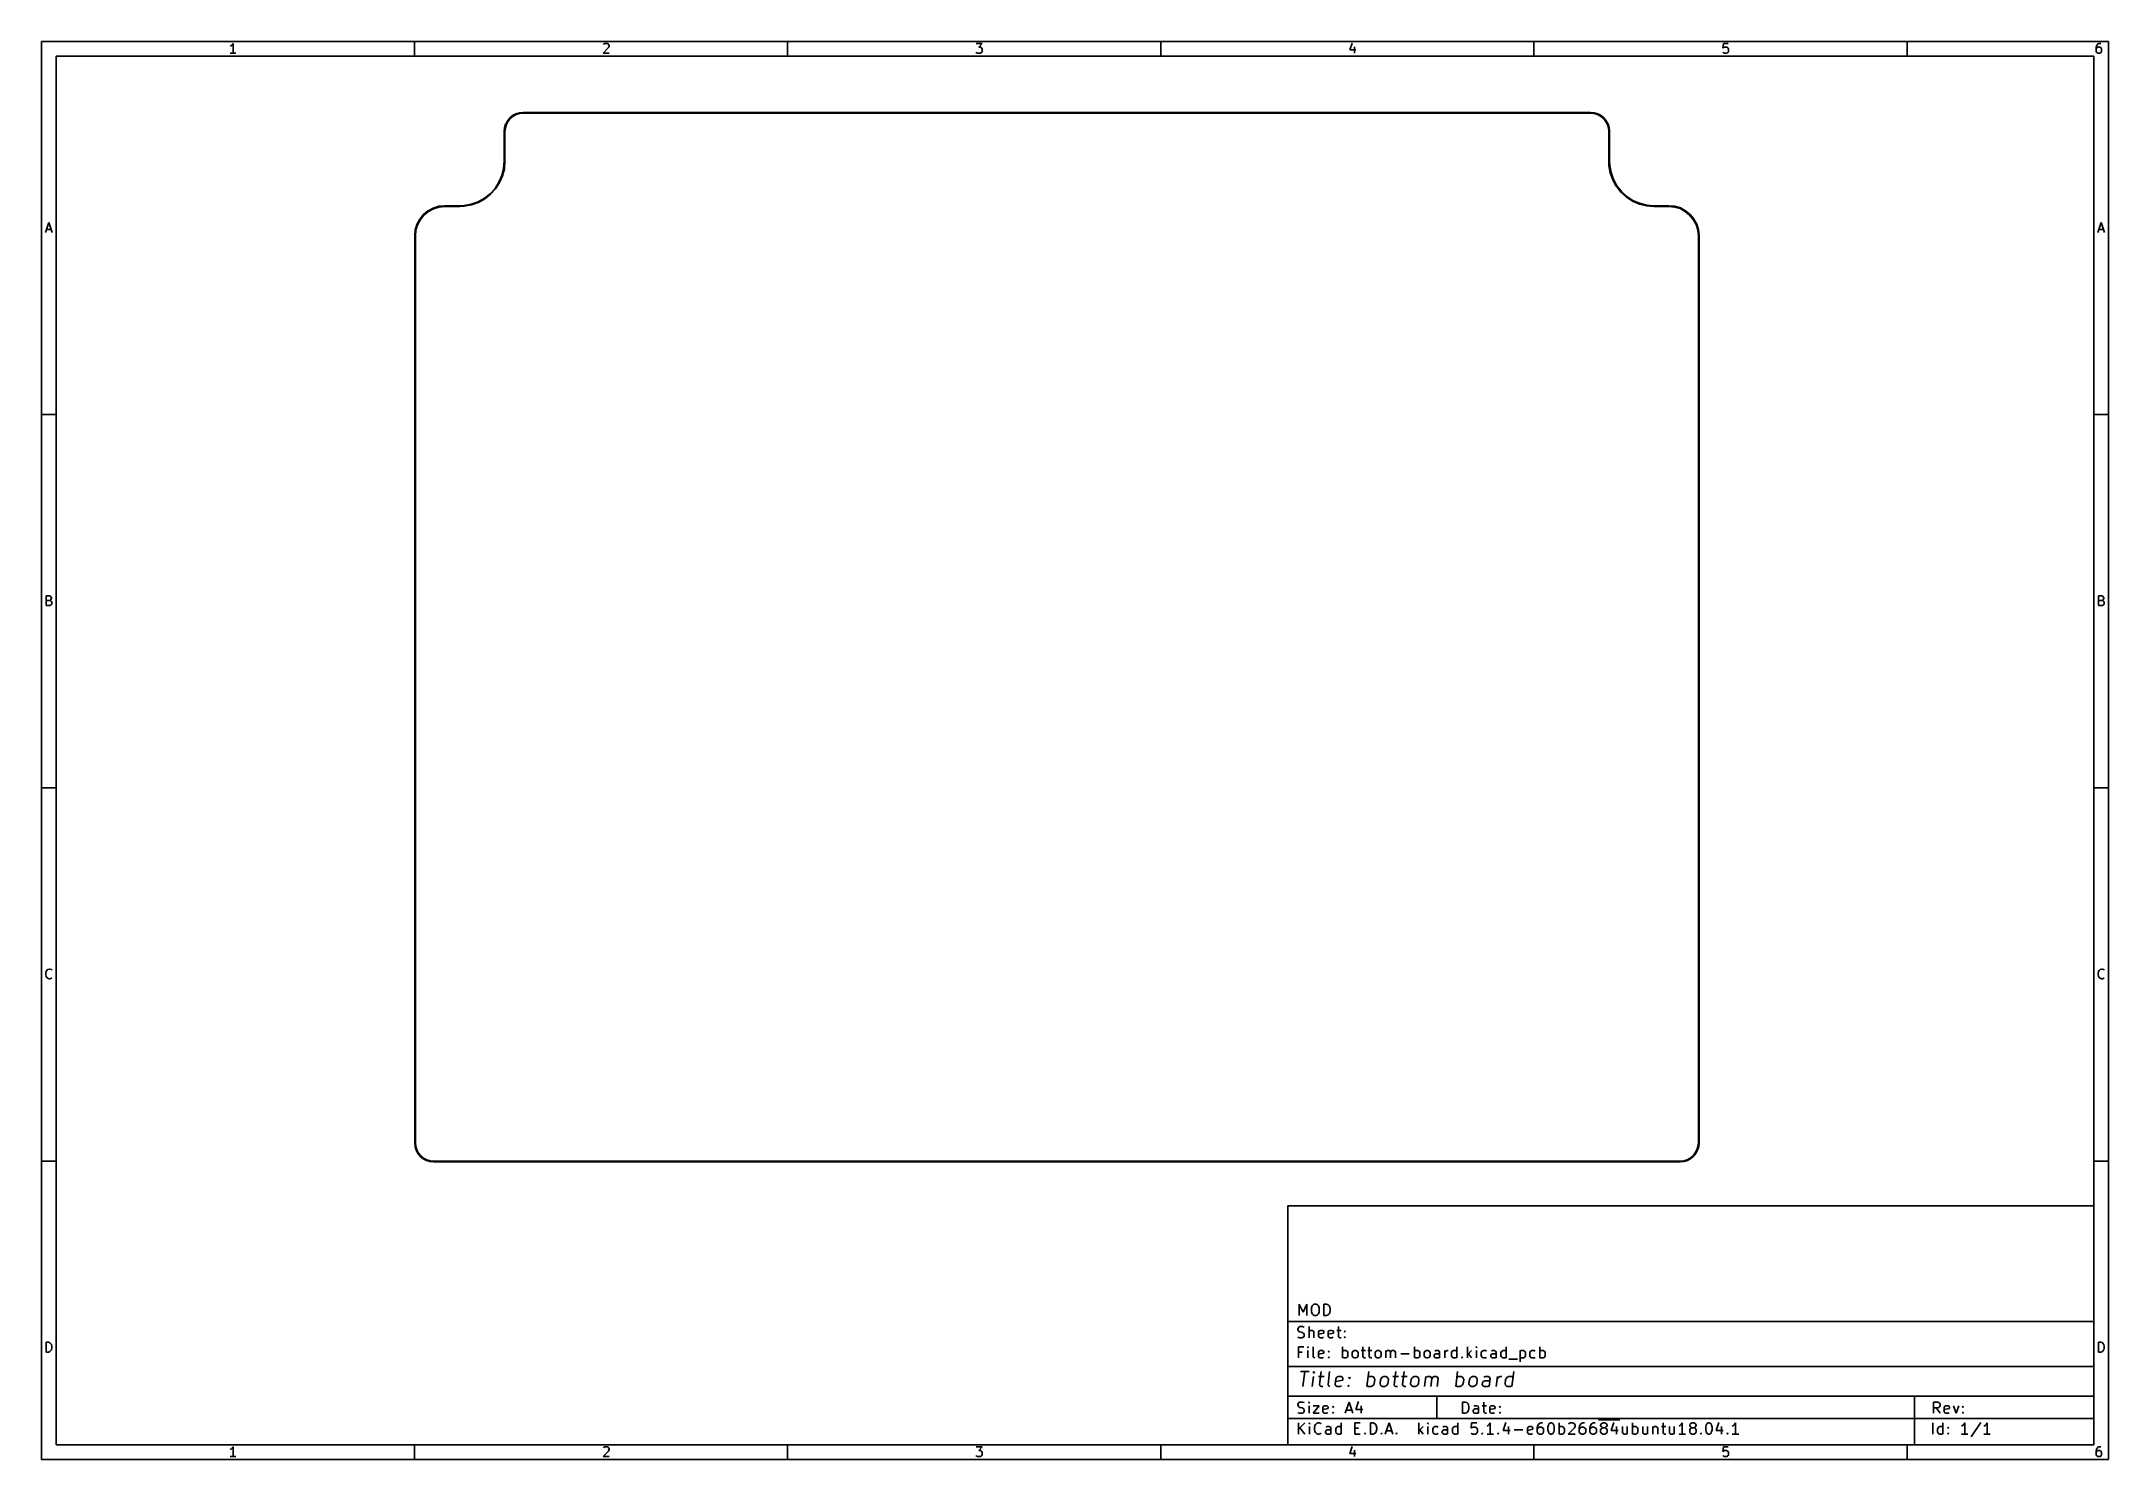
# Model space of a CAD drawing. Extents: x -66 to 211, y -177 to 13.
import ezdxf

# ---------------------------------------------------------------- set-up
doc = ezdxf.new("R2010")
doc.units = 0
doc.layers.add('BLACK', color=7, linetype='CONTINUOUS')

msp = doc.modelspace()

# ---------------------------------------------------------------- linework, layer by layer
at = {"layer": 'BLACK', "linetype": 'CONTINUOUS'}
for p, q in [((-65.5675, 13.0581), (-65.5675, -176.949)), ((211.435, 13.0581), (-65.5675, 13.0581)), ((-40.1211, 12.4605), (-40.2449, 12.3986)), ((-39.5021, 11.47), (-40.2449, 11.47)), ((-39.9973, 12.5843), (-40.1211, 12.4605)), ((-39.8735, 12.77), (-39.9973, 12.5843)), ((-39.8735, 11.47), (-39.8735, 12.77)), ((-15.5675, 11.0581), (-15.5675, 13.0581)), ((10.436, 12.2129), (9.69317, 11.47)), ((9.69317, 11.47), (10.4979, 11.47)), ((9.75508, 12.6462), (9.81698, 12.7081)), ((9.81698, 12.7081), (9.94079, 12.77)), ((9.94079, 12.77), (10.2503, 12.77)), ((10.2503, 12.77), (10.3741, 12.7081)), ((10.3741, 12.7081), (10.436, 12.6462)), ((10.436, 12.6462), (10.4979, 12.5224)), ((10.4979, 12.3986), (10.436, 12.2129)), ((10.4979, 12.5224), (10.4979, 12.3986)), ((34.4325, 11.0581), (34.4325, 13.0581)), ((59.6932, 12.77), (60.4979, 12.77)), ((59.7551, 11.5319), (59.6932, 11.5938)), ((59.8789, 11.47), (59.7551, 11.5319)), ((60.2503, 11.47), (59.8789, 11.47)), ((60.4979, 12.77), (60.0646, 12.2748)), ((60.0646, 12.2748), (60.2503, 12.2748)), ((60.2503, 12.2748), (60.3741, 12.2129)), ((60.3741, 11.5319), (60.2503, 11.47)), ((60.3741, 12.2129), (60.436, 12.151)), ((60.436, 11.5938), (60.3741, 11.5319)), ((60.436, 12.151), (60.4979, 12.0272)), ((60.4979, 11.7176), (60.436, 11.5938)), ((60.4979, 12.0272), (60.4979, 11.7176)), ((84.4325, 11.0581), (84.4325, 13.0581)), ((110.065, 12.8319), (109.755, 11.9034)), ((109.755, 11.9034), (110.56, 11.9034)), ((110.374, 12.3367), (110.374, 11.47)), ((134.432, 11.0581), (134.432, 13.0581)), ((159.817, 12.77), (159.755, 12.151)), ((159.755, 12.151), (159.817, 12.2129)), ((159.817, 11.5319), (159.755, 11.5938)), ((160.436, 12.77), (159.817, 12.77)), ((159.817, 12.2129), (159.941, 12.2748)), ((159.941, 11.47), (159.817, 11.5319)), ((159.941, 12.2748), (160.25, 12.2748)), ((160.25, 11.47), (159.941, 11.47)), ((160.25, 12.2748), (160.374, 12.2129)), ((160.374, 11.5319), (160.25, 11.47)), ((160.374, 12.2129), (160.436, 12.151)), ((160.436, 11.5938), (160.374, 11.5319)), ((160.436, 12.151), (160.498, 12.0272)), ((160.498, 11.7176), (160.436, 11.5938)), ((160.498, 12.0272), (160.498, 11.7176)), ((184.432, 11.0581), (184.432, 13.0581)), ((209.817, 12.4605), (209.755, 12.2129)), ((209.755, 12.2129), (209.755, 11.7176)), ((209.817, 12.151), (209.755, 12.0272)), ((209.755, 11.7176), (209.817, 11.5938)), ((209.941, 12.6462), (209.817, 12.4605)), ((209.879, 12.2129), (209.817, 12.151)), ((209.817, 11.5938), (209.879, 11.5319)), ((210.003, 12.2748), (209.879, 12.2129)), ((209.879, 11.5319), (210.003, 11.47)), ((210.003, 12.7081), (209.941, 12.6462)), ((210.127, 12.77), (210.003, 12.7081)), ((210.25, 12.2748), (210.003, 12.2748)), ((210.003, 11.47), (210.25, 11.47)), ((210.374, 12.77), (210.127, 12.77)), ((210.374, 12.2129), (210.25, 12.2748)), ((210.25, 11.47), (210.374, 11.5319)), ((210.436, 12.151), (210.374, 12.2129)), ((210.374, 11.5319), (210.436, 11.5938)), ((210.498, 12.0272), (210.436, 12.151)), ((210.436, 11.5938), (210.498, 11.7176)), ((210.498, 11.7176), (210.498, 12.0272)), ((211.435, -176.949), (211.435, 13.0581)), ((-63.5675, 11.0581), (-63.5675, -174.949)), ((209.435, 11.0581), (-63.5675, 11.0581)), ((209.435, -174.949), (209.435, 11.0581)), ((-3.11424, 2.40683), (-2.80587, 2.78493)), ((-2.80587, 2.78494), (-2.80586, 2.78495)), ((-2.80587, 2.78493), (-2.80587, 2.78494)), ((-2.80586, 2.78495), (-2.80542, 2.78548)), ((-2.80542, 2.78548), (-2.80224, 2.7886)), ((-2.80224, 2.7886), (-2.79899, 2.79187)), ((-2.79899, 2.79187), (-2.42305, 3.10287)), ((-2.36308, 3.0227), (-2.73147, 2.71794)), ((-2.42305, 3.10287), (-2.42304, 3.10288)), ((-2.42305, 3.10287), (-2.42305, 3.10287)), ((-2.42304, 3.10288), (-2.42251, 3.10331)), ((-2.42251, 3.10331), (-2.41874, 3.10578)), ((-2.41874, 3.10578), (-2.41496, 3.10833)), ((-2.41496, 3.10833), (-1.98578, 3.34039)), ((-1.94251, 3.2501), (-2.36308, 3.0227)), ((-1.98578, 3.34039), (-1.98577, 3.3404)), ((-1.98577, 3.3404), (-1.98575, 3.3404)), ((-1.98575, 3.3404), (-1.98515, 3.34072)), ((-1.98515, 3.34072), (-1.98099, 3.3424)), ((-1.98099, 3.3424), (-1.97677, 3.34418)), ((-1.97677, 3.34418), (-1.51067, 3.48846)), ((-1.48579, 3.39148), (-1.94251, 3.2501)), ((-1.51067, 3.48846), (-1.51001, 3.48866)), ((-1.51001, 3.48866), (-1.50559, 3.4895)), ((-1.50559, 3.4895), (-1.50111, 3.49042)), ((-1.50111, 3.49042), (-1.01587, 3.54142)), ((-1.00794, 3.4417), (-1.48579, 3.39148)), ((-1.01587, 3.54142), (-1.01518, 3.54149)), ((-1.01518, 3.54149), (-1.013, 3.54147)), ((-1.013, 3.54147), (-1.01082, 3.54169)), ((-1.01082, 3.54169), (-0.99571, 3.54175)), ((-0.99359, 3.44175), (-1.00794, 3.4417)), ((-0.99571, 3.54175), (-0.99564, 3.54175)), ((-0.99564, 3.54175), (-0.99394, 3.54175)), ((-0.99394, 3.54175), (-0.99337, 3.54175)), ((142.004, 3.44175), (-0.99359, 3.44175)), ((-0.99337, 3.54175), (-0.9929, 3.54175)), ((-0.9929, 3.54175), (142.009, 3.54175)), ((142.483, 3.39486), (142.004, 3.44175)), ((142.009, 3.54175), (142.012, 3.54151)), ((142.012, 3.54151), (142.012, 3.54151)), ((142.012, 3.54151), (142.497, 3.4939)), ((142.94, 3.25667), (142.483, 3.39486)), ((142.497, 3.4939), (142.497, 3.4939)), ((142.497, 3.4939), (142.497, 3.4939)), ((142.497, 3.4939), (142.498, 3.49383)), ((142.498, 3.49383), (142.502, 3.4929)), ((142.502, 3.4929), (142.507, 3.49201)), ((142.507, 3.49201), (142.974, 3.35098)), ((143.362, 3.03221), (142.94, 3.25667)), ((142.974, 3.35098), (142.975, 3.35078)), ((142.975, 3.35078), (142.979, 3.34899)), ((142.979, 3.34899), (142.983, 3.34727)), ((142.983, 3.34727), (143.414, 3.11821)), ((143.733, 2.73003), (143.362, 3.03221)), ((143.414, 3.11821), (143.414, 3.1182)), ((143.414, 3.1182), (143.414, 3.11787)), ((143.414, 3.11787), (143.418, 3.11532)), ((143.418, 3.11532), (143.422, 3.1128)), ((143.422, 3.1128), (143.8, 2.80443)), ((143.8, 2.80443), (143.8, 2.80443)), ((143.8, 2.80443), (143.8, 2.80442)), ((143.8, 2.80442), (143.801, 2.80398)), ((143.801, 2.80398), (143.804, 2.8008)), ((143.804, 2.8008), (143.807, 2.79755)), ((143.807, 2.79755), (144.118, 2.42161)), ((-3.54319, 0.9942), (-3.54295, 0.99662)), ((-3.54319, -3.00619), (-3.54319, 0.9942)), ((-3.54295, 0.99663), (-3.49534, 1.48221)), ((-3.54295, 0.99662), (-3.54295, 0.99663)), ((-3.49534, 1.48223), (-3.49527, 1.48291)), ((-3.49534, 1.48222), (-3.49534, 1.48223)), ((-3.49534, 1.48221), (-3.49534, 1.48222)), ((-3.49527, 1.48291), (-3.49434, 1.4873)), ((-3.49434, 1.4873), (-3.49345, 1.49179)), ((-3.49345, 1.49179), (-3.35242, 1.95888)), ((-3.3963, 1.46758), (-3.44319, 0.98931)), ((-3.44319, 0.98931), (-3.44319, -3.01069)), ((-3.25811, 1.92529), (-3.3963, 1.46758)), ((-3.35242, 1.95888), (-3.35222, 1.95955)), ((-3.35222, 1.95955), (-3.35043, 1.96373)), ((-3.35043, 1.96373), (-3.34871, 1.9679)), ((-3.34871, 1.9679), (-3.11964, 2.39871)), ((-3.03365, 2.34743), (-3.25811, 1.92529)), ((-3.11964, 2.39871), (-3.11931, 2.39932)), ((-3.11931, 2.39932), (-3.11676, 2.40305)), ((-3.11676, 2.40305), (-3.11424, 2.40683)), ((-2.73147, 2.71794), (-3.03365, 2.34743)), ((144.038, 2.36164), (143.733, 2.73003)), ((144.265, 1.94107), (144.038, 2.36164)), ((144.118, 2.42161), (144.118, 2.42161)), ((144.118, 2.42161), (144.118, 2.4216)), ((144.118, 2.4216), (144.118, 2.42107)), ((144.118, 2.42107), (144.121, 2.4173)), ((144.121, 2.4173), (144.123, 2.41352)), ((144.123, 2.41352), (144.355, 1.98434)), ((144.407, 1.48435), (144.265, 1.94107)), ((144.355, 1.98434), (144.355, 1.98432)), ((144.355, 1.98432), (144.355, 1.98431)), ((144.355, 1.98431), (144.356, 1.98371)), ((144.356, 1.98371), (144.357, 1.97955)), ((144.357, 1.97955), (144.359, 1.97533)), ((144.359, 1.97533), (144.504, 1.50923)), ((144.457, 1.0065), (144.407, 1.48435)), ((144.457, 0.99158), (144.457, 1.0065)), ((144.457, 0.99156), (144.457, 0.99158)), ((144.457, -3.01069), (144.457, 0.99156)), ((144.504, 1.50923), (144.504, 1.50857)), ((144.504, 1.50857), (144.505, 1.50415)), ((144.505, 1.50415), (144.505, 1.49967)), ((144.505, 1.49967), (144.556, 1.01443)), ((144.556, 1.01443), (144.557, 1.01374)), ((144.557, 1.01374), (144.557, 1.01156)), ((144.557, 1.01156), (144.557, 1.00938)), ((144.557, 1.00938), (144.557, 0.99431)), ((144.557, 0.99431), (144.557, 0.9942)), ((144.557, 0.9942), (144.557, -3.00712)), ((-4.24959, -5.81984), (-3.86079, -4.92567)), ((-3.76744, -4.96178), (-4.15952, -5.86349)), ((-3.86079, -4.92567), (-3.62326, -3.98001)), ((-3.76631, -4.95846), (-3.76744, -4.96178)), ((-3.76512, -4.9552), (-3.76631, -4.95846)), ((-3.7648, -4.95402), (-3.76512, -4.9552)), ((-3.52527, -4.00038), (-3.7648, -4.95402)), ((-3.62326, -3.98001), (-3.54319, -3.00619)), ((-3.5247, -3.99693), (-3.52527, -4.00038)), ((-3.52404, -3.99352), (-3.5247, -3.99693)), ((-3.52393, -3.9923), (-3.52404, -3.99352)), ((-3.44339, -3.01269), (-3.52393, -3.9923)), ((-3.44319, -3.01069), (-3.44339, -3.01269)), ((144.457, -3.01181), (144.457, -3.01069)), ((144.483, -3.57525), (144.457, -3.01181)), ((144.484, -3.57784), (144.483, -3.57525)), ((144.484, -3.58046), (144.484, -3.57784)), ((144.484, -3.58166), (144.484, -3.58046)), ((144.657, -4.54969), (144.484, -3.58166)), ((144.557, -3.00712), (144.583, -3.56732)), ((144.583, -3.56732), (144.754, -4.52811)), ((144.658, -4.55307), (144.657, -4.54969)), ((144.658, -4.55645), (144.658, -4.55307)), ((144.659, -4.55761), (144.658, -4.55645)), ((144.987, -5.48447), (144.659, -4.55761)), ((144.754, -4.52811), (145.08, -5.44722)), ((144.988, -5.48767), (144.987, -5.48447)), ((144.99, -5.49087), (144.988, -5.48767)), ((144.99, -5.49194), (144.99, -5.49087)), ((144.99, -5.49195), (144.99, -5.49194)), ((144.99, -5.49196), (144.99, -5.49195)), ((145.466, -6.35276), (144.99, -5.49196)), ((145.08, -5.44722), (145.551, -6.30083)), ((-7.05422, -8.43521), (-6.20061, -7.96399)), ((-6.14868, -8.04955), (-7.00948, -8.52473)), ((-6.20061, -7.96399), (-5.43542, -7.35968)), ((-6.14576, -8.04761), (-6.14868, -8.04955)), ((-6.14282, -8.04576), (-6.14576, -8.04761)), ((-6.14186, -8.04501), (-6.14282, -8.04576)), ((-5.37021, -7.43561), (-6.14186, -8.04501)), ((-5.43542, -7.35968), (-4.7792, -6.6385)), ((-5.36765, -7.43321), (-5.37021, -7.43561)), ((-5.36506, -7.43091), (-5.36765, -7.43321)), ((-5.36422, -7.43002), (-5.36506, -7.43091)), ((-4.70247, -6.70277), (-5.36422, -7.43002)), ((-4.7792, -6.6385), (-4.24959, -5.81984)), ((-4.70035, -6.70001), (-4.70247, -6.70277)), ((-4.69815, -6.69729), (-4.70035, -6.70001)), ((-4.69747, -6.69628), (-4.69815, -6.69729)), ((-4.16339, -5.87071), (-4.69747, -6.69628)), ((-4.16174, -5.86763), (-4.16339, -5.87071)), ((-4.16002, -5.8646), (-4.16174, -5.86763)), ((-4.15952, -5.86349), (-4.16002, -5.8646)), ((145.467, -6.35568), (145.466, -6.35276)), ((145.469, -6.35862), (145.467, -6.35568)), ((145.47, -6.35958), (145.469, -6.35862)), ((146.079, -7.13122), (145.47, -6.35958)), ((145.551, -6.30083), (146.155, -7.06602)), ((146.082, -7.13379), (146.079, -7.13122)), ((146.084, -7.13638), (146.082, -7.13379)), ((146.085, -7.13722), (146.084, -7.13638)), ((146.812, -7.79896), (146.085, -7.13722)), ((146.155, -7.06602), (146.877, -7.72224)), ((146.815, -7.80109), (146.812, -7.79896)), ((146.818, -7.80329), (146.815, -7.80109)), ((146.819, -7.80396), (146.818, -7.80329)), ((147.644, -8.33805), (146.819, -7.80396)), ((146.877, -7.72224), (147.695, -8.25185)), ((147.695, -8.25185), (148.589, -8.64065)), ((-15.2355, -11.4605), (-14.869, -10.7712)), ((-14.783, -10.8225), (-15.1449, -11.5031)), ((-14.869, -10.7712), (-14.8687, -10.7706)), ((-14.8687, -10.7706), (-14.8661, -10.7669)), ((-14.8661, -10.7669), (-14.8636, -10.7631)), ((-14.8636, -10.7631), (-14.3702, -10.1581)), ((-14.2958, -10.2251), (-14.783, -10.8225)), ((-14.3702, -10.1581), (-14.3698, -10.1576)), ((-14.3698, -10.1576), (-14.3666, -10.1544)), ((-14.3666, -10.1544), (-14.3633, -10.1512)), ((-14.3633, -10.1512), (-13.7618, -9.65358)), ((-13.7019, -9.73375), (-14.2958, -10.2251)), ((-13.7618, -9.65357), (-13.7613, -9.65313)), ((-13.7618, -9.65358), (-13.7618, -9.65357)), ((-13.7618, -9.65357), (-13.7618, -9.65357)), ((-13.7613, -9.65313), (-13.7575, -9.65066)), ((-13.7575, -9.65066), (-13.7537, -9.64811)), ((-13.7537, -9.64811), (-13.0671, -9.27682)), ((-13.0238, -9.36711), (-13.7019, -9.73375)), ((-13.0671, -9.27682), (-13.067, -9.27681)), ((-13.067, -9.2768), (-13.0664, -9.27648)), ((-13.067, -9.27681), (-13.067, -9.2768)), ((-13.0664, -9.27648), (-13.0623, -9.2748)), ((-13.0623, -9.2748), (-13.058, -9.27303)), ((-13.058, -9.27303), (-12.3123, -9.04218)), ((-12.2874, -9.13916), (-13.0238, -9.36711)), ((-12.3123, -9.04218), (-12.3116, -9.04198)), ((-12.3116, -9.04198), (-12.3072, -9.04113)), ((-12.3072, -9.04113), (-12.3027, -9.04022)), ((-12.3027, -9.04022), (-11.5263, -8.95862)), ((-11.5184, -9.05833), (-12.2874, -9.13916)), ((-11.5263, -8.95862), (-11.5256, -8.95855)), ((-11.5256, -8.95855), (-11.5235, -8.95856)), ((-11.5235, -8.95856), (-11.5213, -8.95834)), ((-11.5213, -8.95834), (-11.4958, -8.95825)), ((-11.493, -9.05825), (-11.5184, -9.05833)), ((-11.4958, -8.95825), (-11.4956, -8.95824)), ((-11.4956, -8.95824), (-9.4943, -8.95824)), ((-9.49074, -9.05824), (-11.493, -9.05824)), ((-11.493, -9.05824), (-11.493, -9.05825)), ((-9.4943, -8.95824), (-8.93412, -8.93182)), ((-9.48962, -9.05813), (-9.49074, -9.05824)), ((-8.92619, -9.03156), (-9.48962, -9.05813)), ((-8.93412, -8.93182), (-7.97333, -8.76068)), ((-8.92359, -9.03123), (-8.92619, -9.03156)), ((-8.92098, -9.03104), (-8.92359, -9.03123)), ((-8.91978, -9.03084), (-8.92098, -9.03104)), ((-7.95175, -8.85841), (-8.91978, -9.03084)), ((-7.97333, -8.76068), (-7.05422, -8.43521)), ((-7.94836, -8.85752), (-7.95175, -8.85841)), ((-7.94499, -8.85671), (-7.94836, -8.85752)), ((-7.94383, -8.85632), (-7.94499, -8.85671)), ((-7.94382, -8.85632), (-7.94383, -8.85632)), ((-7.94383, -8.85632), (-7.94383, -8.85632)), ((-7.01697, -8.5281), (-7.94382, -8.85632)), ((-7.01377, -8.52666), (-7.01697, -8.5281)), ((-7.01057, -8.52532), (-7.01377, -8.52666)), ((-7.0095, -8.52475), (-7.01057, -8.52532)), ((-7.00949, -8.52474), (-7.0095, -8.52475)), ((-7.00948, -8.52473), (-7.00949, -8.52474)), ((147.647, -8.3397), (147.644, -8.33805)), ((147.65, -8.34142), (147.647, -8.3397)), ((147.652, -8.34192), (147.65, -8.34142)), ((148.553, -8.734), (147.652, -8.34192)), ((147.652, -8.34192), (147.652, -8.34192)), ((147.652, -8.34192), (147.652, -8.34192)), ((148.557, -8.73513), (148.553, -8.734)), ((148.56, -8.73632), (148.557, -8.73513)), ((148.561, -8.73664), (148.56, -8.73632)), ((149.515, -8.97617), (148.561, -8.73664)), ((148.589, -8.64065), (149.535, -8.87818)), ((149.518, -8.97674), (149.515, -8.97617)), ((149.522, -8.9774), (149.518, -8.97674)), ((149.523, -8.97751), (149.522, -8.9774)), ((150.503, -9.05806), (149.523, -8.97751)), ((149.535, -8.87818), (150.509, -8.95824)), ((150.504, -9.05824), (150.503, -9.05806)), ((152.504, -9.05824), (150.504, -9.05824)), ((150.509, -8.95824), (152.509, -8.95824)), ((153.274, -9.13371), (152.504, -9.05824)), ((152.509, -8.95824), (152.517, -8.95897)), ((152.517, -8.95897), (152.517, -8.95897)), ((152.517, -8.95897), (153.289, -9.03466)), ((154.012, -9.35651), (153.274, -9.13371)), ((153.289, -9.03466), (153.289, -9.03466)), ((153.289, -9.03466), (153.289, -9.03467)), ((153.289, -9.03467), (153.289, -9.03474)), ((153.289, -9.03474), (153.294, -9.03567)), ((153.294, -9.03567), (153.298, -9.03656)), ((153.298, -9.03656), (154.046, -9.2622)), ((154.693, -9.71841), (154.012, -9.35651)), ((154.046, -9.2622), (154.046, -9.2624)), ((154.046, -9.2624), (154.05, -9.26418)), ((154.05, -9.26418), (154.055, -9.26591)), ((154.055, -9.26591), (154.744, -9.63241)), ((155.29, -10.2056), (154.693, -9.71841)), ((154.744, -9.63241), (154.744, -9.63241)), ((154.744, -9.63241), (154.744, -9.63275)), ((154.744, -9.63275), (154.748, -9.6353)), ((154.748, -9.6353), (154.752, -9.63781)), ((154.752, -9.63781), (155.357, -10.1312)), ((155.781, -10.7996), (155.29, -10.2056)), ((155.357, -10.1312), (155.357, -10.1317)), ((155.357, -10.1317), (155.361, -10.1349)), ((155.361, -10.1349), (155.364, -10.1381)), ((155.364, -10.1381), (155.861, -10.7396)), ((156.148, -11.4777), (155.781, -10.7996)), ((155.861, -10.7396), (155.861, -10.7396)), ((155.861, -10.7396), (155.861, -10.7396)), ((155.861, -10.7396), (155.862, -10.7401)), ((155.862, -10.7401), (155.864, -10.7439)), ((155.864, -10.7439), (155.867, -10.7477)), ((155.867, -10.7477), (156.238, -11.4344)), ((-65.0009, -12.53), (-64.5675, -11.23)), ((-64.8771, -12.1585), (-64.258, -12.1585)), ((-64.5675, -11.23), (-64.1342, -12.53)), ((-15.5432, -13.0058), (-15.5428, -13.0022)), ((-15.5432, -134.511), (-15.5432, -13.0058)), ((-15.5428, -13.0022), (-15.4668, -12.2264)), ((-15.4668, -12.2264), (-15.4667, -12.2257)), ((-15.4668, -12.2264), (-15.4668, -12.2264)), ((-15.4668, -12.2264), (-15.4668, -12.2264)), ((-15.4667, -12.2257), (-15.4658, -12.2213)), ((-15.4658, -12.2213), (-15.4649, -12.2169)), ((-15.4649, -12.2169), (-15.2392, -11.4695)), ((-15.3677, -12.2411), (-15.4432, -13.0107)), ((-15.4432, -13.0107), (-15.4432, -134.508)), ((-15.1449, -11.5031), (-15.3677, -12.2411)), ((-15.2392, -11.4695), (-15.239, -11.4688)), ((-15.239, -11.4688), (-15.2373, -11.4647)), ((-15.2373, -11.4647), (-15.2355, -11.4605)), ((156.376, -12.214), (156.148, -11.4777)), ((156.238, -11.4344), (156.238, -11.4344)), ((156.238, -11.4344), (156.238, -11.4344)), ((156.238, -11.4344), (156.239, -11.435)), ((156.239, -11.435), (156.24, -11.4392)), ((156.24, -11.4392), (156.242, -11.4434)), ((156.242, -11.4434), (156.473, -12.1891)), ((156.457, -12.983), (156.376, -12.214)), ((156.457, -13.0084), (156.457, -12.983)), ((156.457, -13.0085), (156.457, -13.0084)), ((156.457, -134.506), (156.457, -13.0085)), ((156.473, -12.1891), (156.473, -12.1898)), ((156.473, -12.1898), (156.474, -12.1942)), ((156.474, -12.1942), (156.475, -12.1987)), ((156.475, -12.1987), (156.556, -12.9751)), ((156.556, -12.9751), (156.557, -12.9758)), ((156.557, -12.9758), (156.556, -12.978)), ((156.556, -12.978), (156.557, -12.9801)), ((156.557, -12.9801), (156.557, -13.0057)), ((156.557, -13.0057), (156.557, -13.0058)), ((156.557, -13.0058), (156.557, -134.511)), ((210.001, -12.53), (210.435, -11.23)), ((210.125, -12.1585), (210.744, -12.1585)), ((210.435, -11.23), (210.868, -12.53)), ((-65.5675, -36.9419), (-63.5675, -36.9419)), ((211.435, -36.9419), (209.435, -36.9419)), ((-64.908, -62.53), (-64.908, -61.23)), ((-64.908, -61.23), (-64.4747, -61.23)), ((-64.4747, -61.849), (-64.908, -61.849)), ((-64.4128, -62.53), (-64.908, -62.53)), ((-64.4747, -61.23), (-64.3509, -61.2919)), ((-64.3509, -61.7871), (-64.4747, -61.849)), ((-64.4747, -61.849), (-64.289, -61.9109)), ((-64.289, -62.4681), (-64.4128, -62.53)), ((-64.3509, -61.2919), (-64.289, -61.3538)), ((-64.289, -61.7252), (-64.3509, -61.7871)), ((-64.289, -61.3538), (-64.2271, -61.4776)), ((-64.2271, -61.6014), (-64.289, -61.7252)), ((-64.289, -61.9109), (-64.2271, -61.9728)), ((-64.2271, -62.4062), (-64.289, -62.4681)), ((-64.2271, -61.4776), (-64.2271, -61.6014)), ((-64.2271, -61.9728), (-64.1652, -62.0966)), ((-64.1652, -62.2824), (-64.2271, -62.4062)), ((-64.1652, -62.0966), (-64.1652, -62.2824)), ((210.094, -62.53), (210.094, -61.23)), ((210.094, -61.23), (210.528, -61.23)), ((210.528, -61.849), (210.094, -61.849)), ((210.589, -62.53), (210.094, -62.53)), ((210.528, -61.23), (210.651, -61.2919)), ((210.651, -61.7871), (210.528, -61.849)), ((210.528, -61.849), (210.713, -61.9109)), ((210.713, -62.4681), (210.589, -62.53)), ((210.651, -61.2919), (210.713, -61.3538)), ((210.713, -61.7252), (210.651, -61.7871)), ((210.713, -61.3538), (210.775, -61.4776)), ((210.775, -61.6014), (210.713, -61.7252)), ((210.713, -61.9109), (210.775, -61.9728)), ((210.775, -62.4062), (210.713, -62.4681)), ((210.775, -61.4776), (210.775, -61.6014)), ((210.775, -61.9728), (210.837, -62.0966)), ((210.837, -62.2824), (210.775, -62.4062)), ((210.837, -62.0966), (210.837, -62.2824)), ((-65.5675, -86.9419), (-63.5675, -86.9419)), ((211.435, -86.9419), (209.435, -86.9419)), ((-64.9699, -111.787), (-64.908, -111.539)), ((-64.9699, -111.973), (-64.9699, -111.787)), ((-64.908, -112.22), (-64.9699, -111.973)), ((-64.908, -111.539), (-64.8461, -111.416)), ((-64.8461, -112.344), (-64.908, -112.22)), ((-64.8461, -111.416), (-64.7223, -111.292)), ((-64.7223, -112.468), (-64.8461, -112.344)), ((-64.7223, -111.292), (-64.5366, -111.23)), ((-64.5366, -112.53), (-64.7223, -112.468)), ((-64.5366, -111.23), (-64.4128, -111.23)), ((-64.4128, -112.53), (-64.5366, -112.53)), ((-64.4128, -111.23), (-64.2271, -111.292)), ((-64.2271, -112.468), (-64.4128, -112.53)), ((-64.2271, -111.292), (-64.1652, -111.354)), ((-64.1652, -112.406), (-64.2271, -112.468)), ((210.032, -111.787), (210.094, -111.539)), ((210.032, -111.973), (210.032, -111.787)), ((210.094, -112.22), (210.032, -111.973)), ((210.094, -111.539), (210.156, -111.416)), ((210.156, -112.344), (210.094, -112.22)), ((210.156, -111.416), (210.28, -111.292)), ((210.28, -112.468), (210.156, -112.344)), ((210.28, -111.292), (210.466, -111.23)), ((210.466, -112.53), (210.28, -112.468)), ((210.466, -111.23), (210.589, -111.23)), ((210.589, -112.53), (210.466, -112.53)), ((210.589, -111.23), (210.775, -111.292)), ((210.775, -112.468), (210.589, -112.53)), ((210.775, -111.292), (210.837, -111.354)), ((210.837, -112.406), (210.775, -112.468)), ((-15.5431, -134.526), (-15.5432, -134.511)), ((-15.5432, -134.511), (-15.5432, -134.511)), ((-15.5429, -134.528), (-15.5431, -134.526)), ((-15.5429, -134.53), (-15.5429, -134.528)), ((-15.5429, -134.531), (-15.5429, -134.53)), ((-15.4919, -135.016), (-15.5429, -134.531)), ((-15.4909, -135.021), (-15.4919, -135.016)), ((-15.4901, -135.025), (-15.4909, -135.021)), ((-15.4899, -135.026), (-15.4901, -135.025)), ((-15.3456, -135.492), (-15.4899, -135.026)), ((-15.4432, -134.508), (-15.4432, -134.508)), ((-15.4432, -134.508), (-15.4431, -134.523)), ((-15.4431, -134.523), (-15.3929, -135.001)), ((-15.3929, -135.001), (-15.2515, -135.458)), ((-15.3439, -135.496), (-15.3456, -135.492)), ((-15.3422, -135.5), (-15.3439, -135.496)), ((-15.3418, -135.501), (-15.3422, -135.5)), ((-15.1098, -135.93), (-15.3418, -135.501)), ((-15.3418, -135.501), (-15.3418, -135.501)), ((-15.3418, -135.501), (-15.3418, -135.501)), ((-15.2515, -135.458), (-15.0241, -135.878)), ((156.047, -135.864), (156.272, -135.442)), ((156.362, -135.484), (156.133, -135.915)), ((156.272, -135.442), (156.41, -134.984)), ((156.364, -135.48), (156.362, -135.484)), ((156.366, -135.476), (156.364, -135.48)), ((156.507, -135.008), (156.366, -135.475)), ((156.366, -135.475), (156.366, -135.475)), ((156.366, -135.475), (156.366, -135.475)), ((156.366, -135.475), (156.366, -135.476)), ((156.41, -134.984), (156.457, -134.506)), ((156.508, -135.004), (156.507, -135.008)), ((156.509, -134.999), (156.508, -135.004)), ((156.556, -134.518), (156.509, -134.999)), ((156.509, -134.999), (156.509, -134.999)), ((156.509, -134.999), (156.509, -134.999)), ((156.509, -134.999), (156.509, -134.999)), ((156.557, -134.511), (156.556, -134.518)), ((156.556, -134.518), (156.556, -134.518)), ((-65.5675, -136.942), (-63.5675, -136.942)), ((-15.1072, -135.934), (-15.1098, -135.93)), ((-15.1048, -135.938), (-15.1072, -135.934)), ((-15.1043, -135.938), (-15.1048, -135.938)), ((-14.7933, -136.314), (-15.1043, -135.938)), ((-15.0241, -135.878), (-14.7194, -136.247)), ((-14.7901, -136.317), (-14.7933, -136.314)), ((-14.7869, -136.32), (-14.7901, -136.317)), ((-14.7864, -136.321), (-14.7869, -136.32)), ((-14.4083, -136.629), (-14.7864, -136.321)), ((-14.7864, -136.321), (-14.7864, -136.321)), ((-14.7864, -136.321), (-14.7864, -136.321)), ((-14.7194, -136.247), (-14.3489, -136.549)), ((-14.4045, -136.632), (-14.4083, -136.629)), ((-14.4008, -136.634), (-14.4045, -136.632)), ((-14.4002, -136.635), (-14.4008, -136.634)), ((-14.4001, -136.635), (-14.4002, -136.635)), ((-13.9693, -136.864), (-14.4001, -136.635)), ((-14.3489, -136.549), (-13.9267, -136.773)), ((-13.9651, -136.866), (-13.9693, -136.864)), ((-13.961, -136.867), (-13.9651, -136.866)), ((-13.9603, -136.867), (-13.961, -136.867)), ((-13.4932, -137.008), (-13.9603, -136.867)), ((-13.9603, -136.867), (-13.9603, -136.867)), ((-13.9603, -136.867), (-13.9603, -136.867)), ((-13.9267, -136.773), (-13.469, -136.911)), ((-13.4887, -137.009), (-13.4932, -137.008)), ((-13.4844, -137.01), (-13.4887, -137.009)), ((-13.4837, -137.01), (-13.4844, -137.01)), ((-13.4836, -137.01), (-13.4837, -137.01)), ((-13.4837, -137.01), (-13.4837, -137.01)), ((-13.003, -137.058), (-13.4836, -137.01)), ((-13.469, -136.911), (-12.9907, -136.958)), ((-12.9956, -137.058), (-13.003, -137.058)), ((-13.003, -137.058), (-13.003, -137.058)), ((154.009, -137.058), (-12.9956, -137.058)), ((-12.9907, -136.958), (154.007, -136.958)), ((154.007, -136.958), (154.007, -136.958)), ((154.007, -136.958), (154.022, -136.958)), ((154.024, -137.058), (154.009, -137.058)), ((154.009, -137.058), (154.009, -137.058)), ((154.022, -136.958), (154.499, -136.908)), ((154.027, -137.058), (154.024, -137.058)), ((154.029, -137.058), (154.027, -137.058)), ((154.515, -137.007), (154.029, -137.058)), ((154.029, -137.058), (154.029, -137.058)), ((154.499, -136.908), (154.956, -136.767)), ((154.519, -137.006), (154.515, -137.007)), ((154.524, -137.005), (154.519, -137.006)), ((154.99, -136.861), (154.524, -137.005)), ((154.524, -137.005), (154.524, -137.005)), ((154.524, -137.005), (154.524, -137.005)), ((154.956, -136.767), (155.377, -136.539)), ((154.995, -136.859), (154.99, -136.861)), ((154.999, -136.857), (154.995, -136.859)), ((155.429, -136.625), (154.999, -136.857)), ((154.999, -136.857), (154.999, -136.857)), ((154.999, -136.857), (154.999, -136.857)), ((154.999, -136.857), (154.999, -136.857)), ((155.377, -136.539), (155.745, -136.234)), ((155.432, -136.622), (155.429, -136.625)), ((155.436, -136.62), (155.432, -136.622)), ((155.437, -136.619), (155.436, -136.62)), ((155.813, -136.308), (155.437, -136.619)), ((155.745, -136.234), (156.047, -135.864)), ((155.816, -136.305), (155.813, -136.308)), ((155.819, -136.302), (155.816, -136.305)), ((156.128, -135.923), (155.819, -136.301)), ((155.819, -136.301), (155.819, -136.301)), ((155.819, -136.301), (155.819, -136.301)), ((155.819, -136.301), (155.819, -136.302)), ((156.13, -135.92), (156.128, -135.923)), ((156.133, -135.916), (156.13, -135.92)), ((156.133, -135.915), (156.133, -135.916)), ((211.435, -136.942), (209.435, -136.942)), ((101.435, -142.949), (101.435, -174.949)), ((209.435, -142.949), (101.435, -142.949)), ((209.435, -174.949), (209.435, -142.949)), ((102.987, -157.628), (102.987, -156.128)), ((102.987, -156.128), (103.487, -157.199)), ((103.487, -157.199), (103.987, -156.128)), ((103.987, -156.128), (103.987, -157.628)), ((104.63, -156.628), (104.701, -156.342)), ((104.63, -157.128), (104.63, -156.628)), ((104.701, -157.413), (104.63, -157.128)), ((104.701, -156.342), (104.844, -156.199)), ((104.844, -157.556), (104.701, -157.413)), ((104.844, -156.199), (104.987, -156.128)), ((104.987, -157.628), (104.844, -157.556)), ((104.987, -156.128), (105.273, -156.128)), ((105.273, -157.628), (104.987, -157.628)), ((105.273, -156.128), (105.415, -156.199)), ((105.415, -157.556), (105.273, -157.628)), ((105.415, -156.199), (105.558, -156.342)), ((105.558, -157.413), (105.415, -157.556)), ((105.558, -156.342), (105.63, -156.628)), ((105.63, -157.128), (105.558, -157.413)), ((105.63, -156.628), (105.63, -157.128)), ((106.273, -157.628), (106.273, -156.128)), ((106.273, -156.128), (106.63, -156.128)), ((106.63, -157.628), (106.273, -157.628)), ((106.63, -156.128), (106.844, -156.199)), ((106.844, -157.556), (106.63, -157.628)), ((106.844, -156.199), (106.987, -156.342)), ((106.987, -157.413), (106.844, -157.556)), ((106.987, -156.342), (107.058, -156.485)), ((107.058, -157.271), (106.987, -157.413)), ((107.058, -156.485), (107.13, -156.771)), ((107.13, -156.985), (107.058, -157.271)), ((107.13, -156.771), (107.13, -156.985)), ((101.435, -158.449), (209.435, -158.449)), ((102.795, -159.413), (102.867, -159.271)), ((102.795, -159.556), (102.795, -159.413)), ((102.867, -159.699), (102.795, -159.556)), ((102.795, -160.556), (103.01, -160.628)), ((102.867, -159.271), (102.938, -159.199)), ((102.938, -159.771), (102.867, -159.699)), ((102.938, -159.199), (103.081, -159.128)), ((103.081, -159.842), (102.938, -159.771)), ((103.01, -160.628), (103.367, -160.628)), ((103.081, -159.128), (103.438, -159.128)), ((103.367, -159.913), (103.081, -159.842)), ((103.51, -159.985), (103.367, -159.913)), ((103.367, -160.628), (103.51, -160.556)), ((103.438, -159.128), (103.653, -159.199)), ((103.581, -160.056), (103.51, -159.985)), ((103.51, -160.556), (103.581, -160.485)), ((103.653, -160.199), (103.581, -160.056)), ((103.581, -160.485), (103.653, -160.342)), ((103.653, -160.342), (103.653, -160.199)), ((104.295, -160.628), (104.295, -159.128)), ((104.367, -159.699), (104.295, -159.771)), ((104.51, -159.628), (104.367, -159.699)), ((104.724, -159.628), (104.51, -159.628)), ((104.867, -159.699), (104.724, -159.628)), ((104.938, -159.842), (104.867, -159.699)), ((104.938, -160.628), (104.938, -159.842)), ((105.581, -159.842), (105.653, -159.699)), ((105.581, -160.413), (105.581, -159.842)), ((106.295, -159.985), (105.581, -160.128)), ((105.653, -160.556), (105.581, -160.413)), ((105.653, -159.699), (105.795, -159.628)), ((105.795, -160.628), (105.653, -160.556)), ((105.795, -159.628), (106.081, -159.628)), ((106.081, -160.628), (105.795, -160.628)), ((106.081, -159.628), (106.224, -159.699)), ((106.224, -160.556), (106.081, -160.628)), ((106.224, -159.699), (106.295, -159.842)), ((106.295, -159.842), (106.295, -159.985)), ((106.867, -159.842), (106.938, -159.699)), ((106.867, -160.413), (106.867, -159.842)), ((107.581, -159.985), (106.867, -160.128)), ((106.938, -160.556), (106.867, -160.413)), ((106.938, -159.699), (107.081, -159.628)), ((107.081, -160.628), (106.938, -160.556)), ((107.081, -159.628), (107.367, -159.628)), ((107.367, -160.628), (107.081, -160.628)), ((107.367, -159.628), (107.51, -159.699)), ((107.51, -160.556), (107.367, -160.628)), ((107.51, -159.699), (107.581, -159.842)), ((107.581, -159.842), (107.581, -159.985)), ((108.01, -159.628), (108.581, -159.628)), ((108.224, -159.128), (108.224, -160.413)), ((108.224, -160.413), (108.295, -160.556)), ((108.295, -160.556), (108.438, -160.628)), ((108.438, -160.628), (108.581, -160.628)), ((109.01, -159.771), (109.081, -159.699)), ((109.081, -159.842), (109.01, -159.771)), ((109.01, -160.556), (109.081, -160.485)), ((109.081, -160.628), (109.01, -160.556)), ((109.081, -159.699), (109.153, -159.771)), ((109.081, -159.699), (109.081, -159.842)), ((109.153, -159.771), (109.081, -159.842)), ((109.081, -160.485), (109.153, -160.556)), ((109.081, -160.485), (109.081, -160.628)), ((109.153, -160.556), (109.081, -160.628)), ((-64.908, -162.53), (-64.908, -161.23)), ((-64.908, -161.23), (-64.5985, -161.23)), ((-64.5985, -162.53), (-64.908, -162.53)), ((-64.5985, -161.23), (-64.4128, -161.292)), ((-64.4128, -162.468), (-64.5985, -162.53)), ((-64.4128, -161.292), (-64.289, -161.416)), ((-64.289, -162.344), (-64.4128, -162.468)), ((-64.289, -161.416), (-64.2271, -161.539)), ((-64.2271, -162.22), (-64.289, -162.344)), ((-64.2271, -161.539), (-64.1652, -161.787)), ((-64.1652, -161.973), (-64.2271, -162.22)), ((-64.1652, -161.787), (-64.1652, -161.973)), ((102.867, -163.328), (102.867, -161.828)), ((102.867, -161.828), (103.581, -161.828)), ((103.367, -162.542), (102.867, -162.542)), ((104.153, -161.828), (104.081, -161.899)), ((104.081, -161.899), (104.153, -161.971)), ((104.224, -161.899), (104.153, -161.828)), ((104.153, -161.828), (104.153, -161.971)), ((104.153, -161.971), (104.224, -161.899)), ((104.153, -163.328), (104.153, -162.328)), ((104.867, -163.113), (104.867, -161.828)), ((104.938, -163.256), (104.867, -163.113)), ((105.081, -163.328), (104.938, -163.256)), ((105.581, -162.542), (105.653, -162.399)), ((105.581, -163.113), (105.581, -162.542)), ((106.295, -162.685), (105.581, -162.828)), ((105.653, -163.256), (105.581, -163.113)), ((105.653, -162.399), (105.795, -162.328)), ((105.795, -163.328), (105.653, -163.256)), ((105.795, -162.328), (106.081, -162.328)), ((106.081, -163.328), (105.795, -163.328)), ((106.081, -162.328), (106.224, -162.399)), ((106.224, -163.256), (106.081, -163.328)), ((106.224, -162.399), (106.295, -162.542)), ((106.295, -162.542), (106.295, -162.685)), ((106.867, -162.471), (106.938, -162.399)), ((106.938, -162.542), (106.867, -162.471)), ((106.867, -163.256), (106.938, -163.185)), ((106.938, -163.328), (106.867, -163.256)), ((106.938, -162.399), (107.01, -162.471)), ((106.938, -162.399), (106.938, -162.542)), ((107.01, -162.471), (106.938, -162.542)), ((106.938, -163.185), (107.01, -163.256)), ((106.938, -163.185), (106.938, -163.328)), ((107.01, -163.256), (106.938, -163.328)), ((108.795, -163.328), (108.795, -161.828)), ((108.795, -162.399), (108.938, -162.328)), ((108.938, -163.328), (108.795, -163.256)), ((108.938, -162.328), (109.224, -162.328)), ((109.224, -163.328), (108.938, -163.328)), ((109.224, -162.328), (109.367, -162.399)), ((109.367, -163.256), (109.224, -163.328)), ((109.367, -162.399), (109.438, -162.471)), ((109.438, -163.185), (109.367, -163.256)), ((109.438, -162.471), (109.51, -162.613)), ((109.51, -163.042), (109.438, -163.185)), ((109.51, -162.613), (109.51, -163.042)), ((110.081, -162.613), (110.153, -162.471)), ((110.081, -163.042), (110.081, -162.613)), ((110.153, -163.185), (110.081, -163.042)), ((110.153, -162.471), (110.224, -162.399)), ((110.224, -163.256), (110.153, -163.185)), ((110.224, -162.399), (110.367, -162.328)), ((110.367, -163.328), (110.224, -163.256)), ((110.367, -162.328), (110.581, -162.328)), ((110.581, -163.328), (110.367, -163.328)), ((110.581, -162.328), (110.724, -162.399)), ((110.724, -163.256), (110.581, -163.328)), ((110.724, -162.399), (110.795, -162.471)), ((110.795, -163.185), (110.724, -163.256)), ((110.795, -162.471), (110.867, -162.613)), ((110.867, -163.042), (110.795, -163.185)), ((110.867, -162.613), (110.867, -163.042)), ((111.295, -162.328), (111.867, -162.328)), ((111.51, -161.828), (111.51, -163.113)), ((111.51, -163.113), (111.581, -163.256)), ((111.581, -163.256), (111.724, -163.328)), ((111.724, -163.328), (111.867, -163.328)), ((112.153, -162.328), (112.724, -162.328)), ((112.367, -161.828), (112.367, -163.113)), ((112.367, -163.113), (112.438, -163.256)), ((112.438, -163.256), (112.581, -163.328)), ((112.581, -163.328), (112.724, -163.328)), ((113.153, -162.613), (113.224, -162.471)), ((113.153, -163.042), (113.153, -162.613)), ((113.224, -163.185), (113.153, -163.042)), ((113.224, -162.471), (113.295, -162.399)), ((113.295, -163.256), (113.224, -163.185)), ((113.295, -162.399), (113.438, -162.328)), ((113.438, -163.328), (113.295, -163.256)), ((113.438, -162.328), (113.653, -162.328)), ((113.653, -163.328), (113.438, -163.328)), ((113.653, -162.328), (113.795, -162.399)), ((113.795, -163.256), (113.653, -163.328)), ((113.795, -162.399), (113.867, -162.471)), ((113.867, -163.185), (113.795, -163.256)), ((113.867, -162.471), (113.938, -162.613)), ((113.938, -163.042), (113.867, -163.185)), ((113.938, -162.613), (113.938, -163.042)), ((114.581, -163.328), (114.581, -162.328)), ((114.581, -162.471), (114.653, -162.399)), ((114.653, -162.399), (114.795, -162.328)), ((114.795, -162.328), (115.01, -162.328)), ((115.01, -162.328), (115.153, -162.399)), ((115.153, -162.399), (115.224, -162.542)), ((115.224, -162.542), (115.295, -162.399)), ((115.224, -162.542), (115.224, -163.328)), ((115.295, -162.399), (115.438, -162.328)), ((115.438, -162.328), (115.653, -162.328)), ((115.653, -162.328), (115.795, -162.399)), ((115.795, -162.399), (115.867, -162.542)), ((115.867, -162.542), (115.867, -163.328)), ((116.581, -162.756), (117.724, -162.756)), ((118.438, -163.328), (118.438, -161.828)), ((118.438, -162.399), (118.581, -162.328)), ((118.581, -163.328), (118.438, -163.256)), ((118.581, -162.328), (118.867, -162.328)), ((118.867, -163.328), (118.581, -163.328)), ((118.867, -162.328), (119.01, -162.399)), ((119.01, -163.256), (118.867, -163.328)), ((119.01, -162.399), (119.081, -162.471)), ((119.081, -163.185), (119.01, -163.256)), ((119.081, -162.471), (119.153, -162.613)), ((119.153, -163.042), (119.081, -163.185)), ((119.153, -162.613), (119.153, -163.042)), ((119.724, -162.613), (119.795, -162.471)), ((119.724, -163.042), (119.724, -162.613)), ((119.795, -163.185), (119.724, -163.042)), ((119.795, -162.471), (119.867, -162.399)), ((119.867, -163.256), (119.795, -163.185)), ((119.867, -162.399), (120.01, -162.328)), ((120.01, -163.328), (119.867, -163.256)), ((120.01, -162.328), (120.224, -162.328)), ((120.224, -163.328), (120.01, -163.328)), ((120.224, -162.328), (120.367, -162.399)), ((120.367, -163.256), (120.224, -163.328)), ((120.367, -162.399), (120.438, -162.471)), ((120.438, -163.185), (120.367, -163.256)), ((120.438, -162.471), (120.51, -162.613)), ((120.51, -163.042), (120.438, -163.185)), ((120.51, -162.613), (120.51, -163.042)), ((121.081, -162.971), (121.153, -162.828)), ((121.081, -163.113), (121.081, -162.971)), ((121.153, -163.256), (121.081, -163.113)), ((121.295, -162.328), (121.153, -162.399)), ((121.153, -162.828), (121.295, -162.756)), ((121.295, -163.328), (121.153, -163.256)), ((121.581, -162.328), (121.295, -162.328)), ((121.295, -162.756), (121.653, -162.756)), ((121.653, -163.328), (121.295, -163.328)), ((121.724, -162.399), (121.581, -162.328)), ((121.653, -162.756), (121.795, -162.685)), ((121.795, -163.256), (121.653, -163.328)), ((121.795, -162.542), (121.724, -162.399)), ((121.795, -163.328), (121.795, -162.542)), ((122.51, -163.328), (122.51, -162.328)), ((122.51, -162.613), (122.581, -162.471)), ((122.581, -162.471), (122.653, -162.399)), ((122.653, -162.399), (122.795, -162.328)), ((122.795, -162.328), (122.938, -162.328)), ((123.367, -162.613), (123.438, -162.471)), ((123.367, -163.042), (123.367, -162.613)), ((123.438, -163.185), (123.367, -163.042)), ((123.438, -162.471), (123.51, -162.399)), ((123.51, -163.256), (123.438, -163.185)), ((123.51, -162.399), (123.653, -162.328)), ((123.653, -163.328), (123.51, -163.256)), ((123.653, -162.328), (123.938, -162.328)), ((123.938, -163.328), (123.653, -163.328)), ((123.938, -162.328), (124.081, -162.399)), ((124.081, -163.256), (123.938, -163.328)), ((124.081, -163.328), (124.081, -161.828)), ((124.724, -163.256), (124.795, -163.185)), ((124.795, -163.328), (124.724, -163.256)), ((124.795, -163.185), (124.867, -163.256)), ((124.795, -163.185), (124.795, -163.328)), ((124.867, -163.256), (124.795, -163.328)), ((125.51, -163.328), (125.51, -161.828)), ((126.081, -162.328), (125.51, -162.899)), ((125.653, -162.756), (126.081, -163.328)), ((126.724, -161.828), (126.653, -161.899)), ((126.653, -161.899), (126.724, -161.971)), ((126.795, -161.899), (126.724, -161.828)), ((126.724, -161.828), (126.724, -161.971)), ((126.724, -161.971), (126.795, -161.899)), ((126.724, -163.328), (126.724, -162.328)), ((127.367, -162.613), (127.438, -162.471)), ((127.367, -163.042), (127.367, -162.613)), ((127.438, -163.185), (127.367, -163.042)), ((127.438, -162.471), (127.51, -162.399)), ((127.51, -163.256), (127.438, -163.185)), ((127.51, -162.399), (127.653, -162.328)), ((127.653, -163.328), (127.51, -163.256)), ((127.653, -162.328), (127.938, -162.328)), ((127.938, -163.328), (127.653, -163.328)), ((127.938, -162.328), (128.081, -162.399)), ((128.081, -163.256), (127.938, -163.328)), ((128.653, -162.971), (128.724, -162.828)), ((128.653, -163.113), (128.653, -162.971)), ((128.724, -163.256), (128.653, -163.113)), ((128.867, -162.328), (128.724, -162.399)), ((128.724, -162.828), (128.867, -162.756)), ((128.867, -163.328), (128.724, -163.256)), ((129.153, -162.328), (128.867, -162.328)), ((128.867, -162.756), (129.224, -162.756)), ((129.224, -163.328), (128.867, -163.328)), ((129.295, -162.399), (129.153, -162.328)), ((129.224, -162.756), (129.367, -162.685)), ((129.367, -163.256), (129.224, -163.328)), ((129.367, -162.542), (129.295, -162.399)), ((129.367, -163.328), (129.367, -162.542)), ((130.01, -162.613), (130.081, -162.471)), ((130.01, -163.042), (130.01, -162.613)), ((130.081, -163.185), (130.01, -163.042)), ((130.081, -162.471), (130.153, -162.399)), ((130.153, -163.256), (130.081, -163.185)), ((130.153, -162.399), (130.295, -162.328)), ((130.295, -163.328), (130.153, -163.256)), ((130.295, -162.328), (130.581, -162.328)), ((130.581, -163.328), (130.295, -163.328)), ((130.581, -162.328), (130.724, -162.399)), ((130.724, -163.256), (130.581, -163.328)), ((130.724, -163.328), (130.724, -161.828)), ((132.581, -162.328), (132.581, -163.828)), ((132.581, -162.399), (132.724, -162.328)), ((132.724, -163.328), (132.581, -163.256)), ((132.724, -162.328), (133.01, -162.328)), ((133.01, -163.328), (132.724, -163.328)), ((133.01, -162.328), (133.153, -162.399)), ((133.153, -163.256), (133.01, -163.328)), ((133.153, -162.399), (133.224, -162.471)), ((133.224, -163.185), (133.153, -163.256)), ((133.224, -162.471), (133.295, -162.613)), ((133.295, -163.042), (133.224, -163.185)), ((133.295, -162.613), (133.295, -163.042)), ((133.867, -162.613), (133.938, -162.471)), ((133.867, -163.042), (133.867, -162.613)), ((133.938, -163.185), (133.867, -163.042)), ((133.938, -162.471), (134.01, -162.399)), ((134.01, -163.256), (133.938, -163.185)), ((134.01, -162.399), (134.153, -162.328)), ((134.153, -163.328), (134.01, -163.256)), ((134.153, -162.328), (134.438, -162.328)), ((134.438, -163.328), (134.153, -163.328)), ((134.438, -162.328), (134.581, -162.399)), ((134.581, -163.256), (134.438, -163.328)), ((135.224, -163.328), (135.224, -161.828)), ((135.224, -162.399), (135.367, -162.328)), ((135.367, -163.328), (135.224, -163.256)), ((135.367, -162.328), (135.653, -162.328)), ((135.653, -163.328), (135.367, -163.328)), ((135.653, -162.328), (135.795, -162.399)), ((135.795, -163.256), (135.653, -163.328)), ((135.795, -162.399), (135.867, -162.471)), ((135.867, -163.185), (135.795, -163.256)), ((135.867, -162.471), (135.938, -162.613)), ((135.938, -163.042), (135.867, -163.185)), ((135.938, -162.613), (135.938, -163.042)), ((210.094, -162.53), (210.094, -161.23)), ((210.094, -161.23), (210.404, -161.23)), ((210.404, -162.53), (210.094, -162.53)), ((210.404, -161.23), (210.589, -161.292)), ((210.589, -162.468), (210.404, -162.53)), ((210.589, -161.292), (210.713, -161.416)), ((210.713, -162.344), (210.589, -162.468)), ((210.713, -161.416), (210.775, -161.539)), ((210.775, -162.22), (210.713, -162.344)), ((210.775, -161.539), (210.837, -161.787)), ((210.837, -161.973), (210.775, -162.22)), ((210.837, -161.787), (210.837, -161.973)), ((101.435, -164.449), (209.435, -164.449)), ((103.147, -165.154), (104.29, -165.154)), ((103.468, -167.154), (103.718, -165.154)), ((104.707, -167.154), (104.873, -165.821)), ((104.957, -165.154), (104.849, -165.249)), ((104.849, -165.249), (104.933, -165.344)), ((104.957, -165.154), (104.933, -165.344)), ((104.933, -165.344), (105.04, -165.249)), ((105.04, -165.249), (104.957, -165.154)), ((105.54, -165.821), (106.302, -165.821)), ((105.909, -165.154), (105.695, -166.868)), ((106.838, -166.868), (107.052, -165.154)), ((107.79, -166.868), (107.885, -166.106)), ((107.885, -166.106), (108.004, -165.916)), ((108.004, -165.916), (108.207, -165.821)), ((108.207, -165.821), (108.588, -165.821)), ((108.588, -165.821), (108.766, -165.916)), ((108.766, -165.916), (108.838, -166.106)), ((108.838, -166.106), (108.814, -166.297)), ((109.611, -166.011), (109.718, -165.916)), ((109.695, -166.106), (109.611, -166.011)), ((109.718, -165.916), (109.695, -166.106)), ((109.802, -166.011), (109.695, -166.106)), ((109.718, -165.916), (109.802, -166.011)), ((112.04, -167.154), (112.29, -165.154)), ((112.195, -165.916), (112.397, -165.821)), ((112.397, -165.821), (112.778, -165.821)), ((112.778, -165.821), (112.957, -165.916)), ((112.957, -165.916), (113.04, -166.011)), ((113.04, -166.011), (113.111, -166.201)), ((113.111, -166.201), (113.04, -166.773)), ((113.802, -166.773), (113.873, -166.201)), ((113.873, -166.201), (113.992, -166.011)), ((113.992, -166.011), (114.099, -165.916)), ((114.099, -165.916), (114.302, -165.821)), ((114.302, -165.821), (114.588, -165.821)), ((114.588, -165.821), (114.766, -165.916)), ((114.766, -165.916), (114.849, -166.011)), ((114.849, -166.011), (114.921, -166.201)), ((114.921, -166.201), (114.849, -166.773)), ((115.54, -165.821), (116.302, -165.821)), ((115.909, -165.154), (115.695, -166.868)), ((116.683, -165.821), (117.445, -165.821)), ((117.052, -165.154), (116.838, -166.868)), ((117.897, -166.773), (117.968, -166.201)), ((117.968, -166.201), (118.088, -166.011)), ((118.088, -166.011), (118.195, -165.916)), ((118.195, -165.916), (118.397, -165.821)), ((118.397, -165.821), (118.683, -165.821)), ((118.683, -165.821), (118.861, -165.916)), ((118.861, -165.916), (118.945, -166.011)), ((118.945, -166.011), (119.016, -166.201)), ((119.016, -166.201), (118.945, -166.773)), ((119.754, -167.154), (119.921, -165.821)), ((119.897, -166.011), (120.004, -165.916)), ((120.004, -165.916), (120.207, -165.821)), ((120.207, -165.821), (120.492, -165.821)), ((120.492, -165.821), (120.671, -165.916)), ((120.742, -166.106), (120.611, -167.154)), ((120.671, -165.916), (120.742, -166.106)), ((120.742, -166.106), (120.861, -165.916)), ((120.861, -165.916), (121.064, -165.821)), ((121.064, -165.821), (121.349, -165.821)), ((121.349, -165.821), (121.528, -165.916)), ((121.599, -166.106), (121.468, -167.154)), ((121.528, -165.916), (121.599, -166.106)), ((123.945, -167.154), (124.195, -165.154)), ((124.099, -165.916), (124.302, -165.821)), ((124.302, -165.821), (124.683, -165.821)), ((124.683, -165.821), (124.861, -165.916)), ((124.861, -165.916), (124.945, -166.011)), ((124.945, -166.011), (125.016, -166.201)), ((125.016, -166.201), (124.945, -166.773)), ((125.707, -166.773), (125.778, -166.201)), ((125.778, -166.201), (125.897, -166.011)), ((125.897, -166.011), (126.004, -165.916)), ((126.004, -165.916), (126.207, -165.821)), ((126.207, -165.821), (126.492, -165.821)), ((126.492, -165.821), (126.671, -165.916)), ((126.671, -165.916), (126.754, -166.011)), ((126.754, -166.011), (126.826, -166.201)), ((126.826, -166.201), (126.754, -166.773)), ((127.921, -165.821), (127.718, -165.916)), ((128.302, -165.821), (127.921, -165.821)), ((128.48, -165.916), (128.302, -165.821)), ((128.421, -167.154), (128.552, -166.106)), ((128.552, -166.106), (128.48, -165.916)), ((129.373, -167.154), (129.54, -165.821)), ((129.492, -166.201), (129.611, -166.011)), ((129.611, -166.011), (129.718, -165.916)), ((129.718, -165.916), (129.921, -165.821)), ((129.921, -165.821), (130.111, -165.821)), ((130.564, -166.773), (130.635, -166.201)), ((130.635, -166.201), (130.754, -166.011)), ((130.754, -166.011), (130.861, -165.916)), ((130.861, -165.916), (131.064, -165.821)), ((131.064, -165.821), (131.445, -165.821)), ((131.081, -163.471), (132.224, -163.471)), ((131.445, -165.821), (131.623, -165.916)), ((131.468, -167.154), (131.718, -165.154)), ((101.435, -168.449), (209.435, -168.449)), ((105.695, -166.868), (105.766, -167.059)), ((105.766, -167.059), (105.945, -167.154)), ((105.945, -167.154), (106.135, -167.154)), ((106.909, -167.059), (106.838, -166.868)), ((107.088, -167.154), (106.909, -167.059)), ((107.861, -167.059), (107.79, -166.868)), ((108.814, -166.297), (107.838, -166.487)), ((108.04, -167.154), (107.861, -167.059)), ((108.421, -167.154), (108.04, -167.154)), ((108.623, -167.059), (108.421, -167.154)), ((109.48, -167.059), (109.588, -166.963)), ((109.564, -167.154), (109.48, -167.059)), ((109.588, -166.963), (109.564, -167.154)), ((109.671, -167.059), (109.564, -167.154)), ((109.588, -166.963), (109.671, -167.059)), ((112.23, -167.154), (112.052, -167.059)), ((112.611, -167.154), (112.23, -167.154)), ((112.814, -167.059), (112.611, -167.154)), ((112.921, -166.963), (112.814, -167.059)), ((113.04, -166.773), (112.921, -166.963)), ((113.873, -166.963), (113.802, -166.773)), ((113.957, -167.059), (113.873, -166.963)), ((114.135, -167.154), (113.957, -167.059)), ((114.421, -167.154), (114.135, -167.154)), ((114.623, -167.059), (114.421, -167.154)), ((114.73, -166.963), (114.623, -167.059)), ((114.849, -166.773), (114.73, -166.963)), ((115.695, -166.868), (115.766, -167.059)), ((115.766, -167.059), (115.945, -167.154)), ((115.945, -167.154), (116.135, -167.154)), ((116.838, -166.868), (116.909, -167.059)), ((116.909, -167.059), (117.088, -167.154)), ((117.088, -167.154), (117.278, -167.154)), ((117.968, -166.963), (117.897, -166.773)), ((118.052, -167.059), (117.968, -166.963)), ((118.23, -167.154), (118.052, -167.059)), ((118.516, -167.154), (118.23, -167.154)), ((118.718, -167.059), (118.516, -167.154)), ((118.826, -166.963), (118.718, -167.059)), ((118.945, -166.773), (118.826, -166.963)), ((121.435, -168.449), (121.435, -171.449)), ((124.135, -167.154), (123.957, -167.059)), ((124.516, -167.154), (124.135, -167.154)), ((124.718, -167.059), (124.516, -167.154)), ((124.826, -166.963), (124.718, -167.059)), ((124.945, -166.773), (124.826, -166.963)), ((125.778, -166.963), (125.707, -166.773)), ((125.861, -167.059), (125.778, -166.963)), ((126.04, -167.154), (125.861, -167.059)), ((126.326, -167.154), (126.04, -167.154)), ((126.528, -167.059), (126.326, -167.154)), ((126.635, -166.963), (126.528, -167.059)), ((126.754, -166.773), (126.635, -166.963)), ((127.504, -166.868), (127.528, -166.678)), ((127.576, -167.059), (127.504, -166.868)), ((127.528, -166.678), (127.647, -166.487)), ((127.754, -167.154), (127.576, -167.059)), ((127.647, -166.487), (127.849, -166.392)), ((128.23, -167.154), (127.754, -167.154)), ((127.849, -166.392), (128.326, -166.392)), ((128.433, -167.059), (128.23, -167.154)), ((128.326, -166.392), (128.528, -166.297)), ((130.635, -166.963), (130.564, -166.773)), ((130.718, -167.059), (130.635, -166.963)), ((130.897, -167.154), (130.718, -167.059)), ((131.278, -167.154), (130.897, -167.154)), ((131.48, -167.059), (131.278, -167.154)), ((185.435, -168.449), (185.435, -174.949)), ((101.435, -171.449), (209.435, -171.449)), ((102.795, -169.513), (102.867, -169.371)), ((102.795, -169.656), (102.795, -169.513)), ((102.867, -169.799), (102.795, -169.656)), ((102.795, -170.656), (103.01, -170.728)), ((102.867, -169.371), (102.938, -169.299)), ((102.938, -169.871), (102.867, -169.799)), ((102.938, -169.299), (103.081, -169.228)), ((103.081, -169.942), (102.938, -169.871)), ((103.01, -170.728), (103.367, -170.728)), ((103.081, -169.228), (103.438, -169.228)), ((103.367, -170.013), (103.081, -169.942)), ((103.51, -170.085), (103.367, -170.013)), ((103.367, -170.728), (103.51, -170.656)), ((103.438, -169.228), (103.653, -169.299)), ((103.581, -170.156), (103.51, -170.085)), ((103.51, -170.656), (103.581, -170.585)), ((103.653, -170.299), (103.581, -170.156)), ((103.581, -170.585), (103.653, -170.442)), ((103.653, -170.442), (103.653, -170.299)), ((104.295, -169.228), (104.224, -169.299)), ((104.224, -169.299), (104.295, -169.371)), ((104.367, -169.299), (104.295, -169.228)), ((104.295, -169.228), (104.295, -169.371)), ((104.295, -169.371), (104.367, -169.299)), ((104.295, -170.728), (104.295, -169.728)), ((104.867, -169.728), (105.653, -169.728)), ((105.653, -169.728), (104.867, -170.728)), ((104.867, -170.728), (105.653, -170.728)), ((106.153, -169.942), (106.224, -169.799)), ((106.153, -170.513), (106.153, -169.942)), ((106.867, -170.085), (106.153, -170.228)), ((106.224, -170.656), (106.153, -170.513)), ((106.224, -169.799), (106.367, -169.728)), ((106.367, -170.728), (106.224, -170.656)), ((106.367, -169.728), (106.653, -169.728)), ((106.653, -170.728), (106.367, -170.728)), ((106.653, -169.728), (106.795, -169.799)), ((106.795, -170.656), (106.653, -170.728)), ((106.795, -169.799), (106.867, -169.942)), ((106.867, -169.942), (106.867, -170.085)), ((107.438, -169.871), (107.51, -169.799)), ((107.51, -169.942), (107.438, -169.871)), ((107.438, -170.656), (107.51, -170.585)), ((107.51, -170.728), (107.438, -170.656)), ((107.51, -169.799), (107.581, -169.871)), ((107.51, -169.799), (107.51, -169.942)), ((107.581, -169.871), (107.51, -169.942)), ((107.51, -170.585), (107.581, -170.656)), ((107.51, -170.585), (107.51, -170.728)), ((107.581, -170.656), (107.51, -170.728)), ((109.153, -170.728), (109.653, -169.228)), ((109.295, -170.299), (110.01, -170.299)), ((109.653, -169.228), (110.153, -170.728)), ((110.938, -169.156), (110.581, -170.228)), ((110.581, -170.228), (111.51, -170.228)), ((111.295, -169.728), (111.295, -170.728)), ((124.867, -170.728), (124.867, -169.228)), ((124.867, -169.228), (125.224, -169.228)), ((125.224, -170.728), (124.867, -170.728)), ((125.224, -169.228), (125.438, -169.299)), ((125.438, -170.656), (125.224, -170.728)), ((125.438, -169.299), (125.581, -169.442)), ((125.581, -170.513), (125.438, -170.656)), ((125.581, -169.442), (125.653, -169.585)), ((125.653, -170.371), (125.581, -170.513)), ((125.653, -169.585), (125.724, -169.871)), ((125.724, -170.085), (125.653, -170.371)), ((125.724, -169.871), (125.724, -170.085)), ((126.295, -170.371), (126.367, -170.228)), ((126.295, -170.513), (126.295, -170.371)), ((126.367, -170.656), (126.295, -170.513)), ((126.51, -169.728), (126.367, -169.799)), ((126.367, -170.228), (126.51, -170.156)), ((126.51, -170.728), (126.367, -170.656)), ((126.795, -169.728), (126.51, -169.728)), ((126.51, -170.156), (126.867, -170.156)), ((126.867, -170.728), (126.51, -170.728)), ((126.938, -169.799), (126.795, -169.728)), ((126.867, -170.156), (127.01, -170.085)), ((127.01, -170.656), (126.867, -170.728)), ((127.01, -169.942), (126.938, -169.799)), ((127.01, -170.728), (127.01, -169.942)), ((127.51, -169.728), (128.081, -169.728)), ((127.724, -169.228), (127.724, -170.513)), ((127.724, -170.513), (127.795, -170.656)), ((127.795, -170.656), (127.938, -170.728)), ((127.938, -170.728), (128.081, -170.728)), ((128.51, -169.942), (128.581, -169.799)), ((128.51, -170.513), (128.51, -169.942)), ((129.224, -170.085), (128.51, -170.228)), ((128.581, -170.656), (128.51, -170.513)), ((128.581, -169.799), (128.724, -169.728)), ((128.724, -170.728), (128.581, -170.656)), ((128.724, -169.728), (129.01, -169.728)), ((129.01, -170.728), (128.724, -170.728)), ((129.01, -169.728), (129.153, -169.799)), ((129.153, -170.656), (129.01, -170.728)), ((129.153, -169.799), (129.224, -169.942)), ((129.224, -169.942), (129.224, -170.085)), ((129.795, -169.871), (129.867, -169.799)), ((129.867, -169.942), (129.795, -169.871)), ((129.795, -170.656), (129.867, -170.585)), ((129.867, -170.728), (129.795, -170.656)), ((129.867, -169.799), (129.938, -169.871)), ((129.867, -169.799), (129.867, -169.942)), ((129.938, -169.871), (129.867, -169.942)), ((129.867, -170.585), (129.938, -170.656)), ((129.867, -170.585), (129.867, -170.728)), ((129.938, -170.656), (129.867, -170.728)), ((143.081, -171.619), (144.51, -171.619)), ((144.51, -171.619), (145.938, -171.619)), ((187.987, -170.728), (187.987, -169.228)), ((187.987, -169.228), (188.558, -169.228)), ((188.558, -170.013), (187.987, -170.013)), ((188.844, -170.728), (188.344, -170.013)), ((188.558, -169.228), (188.701, -169.299)), ((188.701, -169.942), (188.558, -170.013)), ((188.701, -169.299), (188.773, -169.371)), ((188.773, -169.871), (188.701, -169.942)), ((188.773, -169.371), (188.844, -169.513)), ((188.844, -169.728), (188.773, -169.871)), ((188.844, -169.513), (188.844, -169.728)), ((189.415, -169.942), (189.487, -169.799)), ((189.415, -170.513), (189.415, -169.942)), ((190.13, -170.085), (189.415, -170.228)), ((189.487, -170.656), (189.415, -170.513)), ((189.487, -169.799), (189.63, -169.728)), ((189.63, -170.728), (189.487, -170.656)), ((189.63, -169.728), (189.915, -169.728)), ((189.915, -170.728), (189.63, -170.728)), ((189.915, -169.728), (190.058, -169.799)), ((190.058, -170.656), (189.915, -170.728)), ((190.058, -169.799), (190.13, -169.942)), ((190.13, -169.942), (190.13, -170.085)), ((190.63, -169.728), (190.987, -170.728)), ((190.987, -170.728), (191.344, -169.728)), ((191.844, -169.871), (191.915, -169.799)), ((191.915, -169.942), (191.844, -169.871)), ((191.844, -170.656), (191.915, -170.585)), ((191.915, -170.728), (191.844, -170.656)), ((191.915, -169.799), (191.987, -169.871)), ((191.915, -169.799), (191.915, -169.942)), ((191.987, -169.871), (191.915, -169.942)), ((191.915, -170.585), (191.987, -170.656)), ((191.915, -170.585), (191.915, -170.728)), ((191.987, -170.656), (191.915, -170.728)), ((102.867, -173.528), (102.867, -172.028)), ((103.724, -172.028), (102.867, -172.885)), ((103.724, -173.528), (103.081, -172.671)), ((104.367, -172.028), (104.295, -172.099)), ((104.295, -172.099), (104.367, -172.171)), ((104.438, -172.099), (104.367, -172.028)), ((104.367, -172.028), (104.367, -172.171)), ((104.367, -172.171), (104.438, -172.099)), ((104.367, -173.528), (104.367, -172.528)), ((105.01, -172.671), (105.081, -172.385)), ((105.01, -172.885), (105.01, -172.671)), ((105.081, -173.171), (105.01, -172.885)), ((105.081, -172.385), (105.153, -172.242)), ((105.153, -173.313), (105.081, -173.171)), ((105.153, -172.242), (105.295, -172.099)), ((105.295, -173.456), (105.153, -173.313)), ((105.295, -172.099), (105.51, -172.028)), ((105.51, -173.528), (105.295, -173.456)), ((105.51, -172.028), (105.653, -172.028)), ((105.653, -173.528), (105.51, -173.528)), ((105.653, -172.028), (105.867, -172.099)), ((105.867, -173.456), (105.653, -173.528)), ((105.867, -172.099), (105.938, -172.171)), ((105.938, -173.385), (105.867, -173.456)), ((106.51, -173.171), (106.581, -173.028)), ((106.51, -173.313), (106.51, -173.171)), ((106.581, -173.456), (106.51, -173.313)), ((106.724, -172.528), (106.581, -172.599)), ((106.581, -173.028), (106.724, -172.956)), ((106.724, -173.528), (106.581, -173.456)), ((107.01, -172.528), (106.724, -172.528)), ((106.724, -172.956), (107.081, -172.956)), ((107.081, -173.528), (106.724, -173.528)), ((107.153, -172.599), (107.01, -172.528)), ((107.081, -172.956), (107.224, -172.885)), ((107.224, -173.456), (107.081, -173.528)), ((107.224, -172.742), (107.153, -172.599)), ((107.224, -173.528), (107.224, -172.742)), ((107.867, -172.813), (107.938, -172.671)), ((107.867, -173.242), (107.867, -172.813)), ((107.938, -173.385), (107.867, -173.242)), ((107.938, -172.671), (108.01, -172.599)), ((108.01, -173.456), (107.938, -173.385)), ((108.01, -172.599), (108.153, -172.528)), ((108.153, -173.528), (108.01, -173.456)), ((108.153, -172.528), (108.438, -172.528)), ((108.438, -173.528), (108.153, -173.528)), ((108.438, -172.528), (108.581, -172.599)), ((108.581, -173.456), (108.438, -173.528)), ((108.581, -173.528), (108.581, -172.028)), ((110.438, -173.528), (110.438, -172.028)), ((110.438, -172.028), (111.153, -172.028)), ((110.438, -172.742), (110.938, -172.742)), ((111.153, -173.528), (110.438, -173.528)), ((111.724, -173.456), (111.795, -173.385)), ((111.795, -173.528), (111.724, -173.456)), ((111.795, -173.385), (111.867, -173.456)), ((111.795, -173.385), (111.795, -173.528)), ((111.867, -173.456), (111.795, -173.528)), ((112.51, -173.528), (112.51, -172.028)), ((112.51, -172.028), (112.867, -172.028)), ((112.867, -173.528), (112.51, -173.528)), ((112.867, -172.028), (113.081, -172.099)), ((113.081, -173.456), (112.867, -173.528)), ((113.081, -172.099), (113.224, -172.242)), ((113.224, -173.313), (113.081, -173.456)), ((113.224, -172.242), (113.295, -172.385)), ((113.295, -173.171), (113.224, -173.313)), ((113.295, -172.385), (113.367, -172.671)), ((113.367, -172.885), (113.295, -173.171)), ((113.367, -172.671), (113.367, -172.885)), ((113.938, -173.456), (114.01, -173.385)), ((114.01, -173.528), (113.938, -173.456)), ((114.01, -173.385), (114.081, -173.456)), ((114.01, -173.385), (114.01, -173.528)), ((114.081, -173.456), (114.01, -173.528)), ((114.51, -173.528), (115.01, -172.028)), ((114.653, -173.099), (115.367, -173.099)), ((115.01, -172.028), (115.51, -173.528)), ((115.938, -173.456), (116.01, -173.385)), ((116.01, -173.528), (115.938, -173.456)), ((116.01, -173.385), (116.081, -173.456)), ((116.01, -173.385), (116.01, -173.528)), ((116.081, -173.456), (116.01, -173.528)), ((119.01, -173.528), (119.01, -172.028)), ((119.581, -172.528), (119.01, -173.099)), ((119.153, -172.956), (119.581, -173.528)), ((120.224, -172.028), (120.153, -172.099)), ((120.153, -172.099), (120.224, -172.171)), ((120.295, -172.099), (120.224, -172.028)), ((120.224, -172.028), (120.224, -172.171)), ((120.224, -172.171), (120.295, -172.099)), ((120.224, -173.528), (120.224, -172.528)), ((120.867, -172.813), (120.938, -172.671)), ((120.867, -173.242), (120.867, -172.813)), ((120.938, -173.385), (120.867, -173.242)), ((120.938, -172.671), (121.01, -172.599)), ((121.01, -173.456), (120.938, -173.385)), ((121.01, -172.599), (121.153, -172.528)), ((121.153, -173.528), (121.01, -173.456)), ((121.153, -172.528), (121.438, -172.528)), ((121.438, -173.528), (121.153, -173.528)), ((121.438, -172.528), (121.581, -172.599)), ((121.581, -173.456), (121.438, -173.528)), ((122.153, -173.171), (122.224, -173.028)), ((122.153, -173.313), (122.153, -173.171)), ((122.224, -173.456), (122.153, -173.313)), ((122.367, -172.528), (122.224, -172.599)), ((122.224, -173.028), (122.367, -172.956)), ((122.367, -173.528), (122.224, -173.456)), ((122.653, -172.528), (122.367, -172.528)), ((122.367, -172.956), (122.724, -172.956)), ((122.724, -173.528), (122.367, -173.528)), ((122.795, -172.599), (122.653, -172.528)), ((122.724, -172.956), (122.867, -172.885)), ((122.867, -173.456), (122.724, -173.528)), ((122.867, -172.742), (122.795, -172.599)), ((122.867, -173.528), (122.867, -172.742)), ((123.51, -172.813), (123.581, -172.671)), ((123.51, -173.242), (123.51, -172.813)), ((123.581, -173.385), (123.51, -173.242)), ((123.581, -172.671), (123.653, -172.599)), ((123.653, -173.456), (123.581, -173.385)), ((123.653, -172.599), (123.795, -172.528)), ((123.795, -173.528), (123.653, -173.456)), ((123.795, -172.528), (124.081, -172.528)), ((124.081, -173.528), (123.795, -173.528)), ((124.081, -172.528), (124.224, -172.599)), ((124.224, -173.456), (124.081, -173.528)), ((124.224, -173.528), (124.224, -172.028)), ((126.081, -172.028), (126.01, -172.742)), ((126.01, -172.742), (126.081, -172.671)), ((126.081, -173.456), (126.01, -173.385)), ((126.795, -172.028), (126.081, -172.028)), ((126.081, -172.671), (126.224, -172.599)), ((126.224, -173.528), (126.081, -173.456)), ((126.224, -172.599), (126.581, -172.599)), ((126.581, -173.528), (126.224, -173.528)), ((126.581, -172.599), (126.724, -172.671)), ((126.724, -173.456), (126.581, -173.528)), ((126.724, -172.671), (126.795, -172.742)), ((126.795, -173.385), (126.724, -173.456)), ((126.795, -172.742), (126.867, -172.885)), ((126.867, -173.242), (126.795, -173.385)), ((126.867, -172.885), (126.867, -173.242)), ((127.438, -173.456), (127.51, -173.385)), ((127.51, -173.528), (127.438, -173.456)), ((127.51, -173.385), (127.581, -173.456)), ((127.51, -173.385), (127.51, -173.528)), ((127.581, -173.456), (127.51, -173.528)), ((128.295, -172.385), (128.153, -172.456)), ((129.01, -173.528), (128.153, -173.528)), ((128.438, -172.242), (128.295, -172.385)), ((128.581, -172.028), (128.438, -172.242)), ((128.581, -173.528), (128.581, -172.028)), ((129.581, -173.456), (129.653, -173.385)), ((129.653, -173.528), (129.581, -173.456)), ((129.653, -173.385), (129.724, -173.456)), ((129.653, -173.385), (129.653, -173.528)), ((129.724, -173.456), (129.653, -173.528)), ((130.653, -171.956), (130.295, -173.028)), ((130.295, -173.028), (131.224, -173.028)), ((131.01, -172.528), (131.01, -173.528)), ((131.795, -172.956), (132.938, -172.956)), ((133.581, -172.742), (133.653, -172.599)), ((133.581, -173.313), (133.581, -172.742)), ((134.295, -172.885), (133.581, -173.028)), ((133.653, -173.456), (133.581, -173.313)), ((133.653, -172.599), (133.795, -172.528)), ((133.795, -173.528), (133.653, -173.456)), ((133.795, -172.528), (134.081, -172.528)), ((134.081, -173.528), (133.795, -173.528)), ((134.081, -172.528), (134.224, -172.599)), ((134.224, -173.456), (134.081, -173.528)), ((134.224, -172.599), (134.295, -172.742)), ((134.295, -172.742), (134.295, -172.885)), ((134.938, -172.385), (134.867, -172.671)), ((134.867, -172.671), (134.867, -173.242)), ((134.938, -172.742), (134.867, -172.885)), ((134.867, -173.242), (134.938, -173.385)), ((135.081, -172.171), (134.938, -172.385)), ((135.01, -172.671), (134.938, -172.742)), ((134.938, -173.385), (135.01, -173.456)), ((135.153, -172.599), (135.01, -172.671)), ((135.01, -173.456), (135.153, -173.528)), ((135.153, -172.099), (135.081, -172.171)), ((135.295, -172.028), (135.153, -172.099)), ((135.438, -172.599), (135.153, -172.599)), ((135.153, -173.528), (135.438, -173.528)), ((135.581, -172.028), (135.295, -172.028)), ((135.581, -172.671), (135.438, -172.599)), ((135.438, -173.528), (135.581, -173.456)), ((135.653, -172.742), (135.581, -172.671)), ((135.581, -173.456), (135.653, -173.385)), ((135.724, -172.885), (135.653, -172.742)), ((135.653, -173.385), (135.724, -173.242)), ((135.724, -173.242), (135.724, -172.885)), ((136.295, -172.599), (136.367, -172.313)), ((136.295, -172.956), (136.295, -172.599)), ((136.367, -173.242), (136.295, -172.956)), ((136.367, -172.313), (136.438, -172.171)), ((136.438, -173.385), (136.367, -173.242)), ((136.438, -172.171), (136.51, -172.099)), ((136.51, -173.456), (136.438, -173.385)), ((136.51, -172.099), (136.653, -172.028)), ((136.653, -173.528), (136.51, -173.456)), ((136.653, -172.028), (136.795, -172.028)), ((136.795, -173.528), (136.653, -173.528)), ((136.795, -172.028), (136.938, -172.099)), ((136.938, -173.456), (136.795, -173.528)), ((136.938, -172.099), (137.01, -172.171)), ((137.01, -173.385), (136.938, -173.456)), ((137.01, -172.171), (137.081, -172.313)), ((137.081, -173.242), (137.01, -173.385)), ((137.081, -172.313), (137.153, -172.599)), ((137.153, -172.956), (137.081, -173.242)), ((137.153, -172.599), (137.153, -172.956)), ((137.795, -173.528), (137.795, -172.028)), ((137.795, -172.599), (137.938, -172.528)), ((137.938, -173.528), (137.795, -173.456)), ((137.938, -172.528), (138.224, -172.528)), ((138.224, -173.528), (137.938, -173.528)), ((138.224, -172.528), (138.367, -172.599)), ((138.367, -173.456), (138.224, -173.528)), ((138.367, -172.599), (138.438, -172.671)), ((138.438, -173.385), (138.367, -173.456)), ((138.438, -172.671), (138.51, -172.813)), ((138.51, -173.242), (138.438, -173.385)), ((138.51, -172.813), (138.51, -173.242)), ((139.867, -172.671), (139.01, -173.528)), ((139.01, -173.528), (139.938, -173.528)), ((139.081, -172.171), (139.153, -172.099)), ((139.153, -172.099), (139.295, -172.028)), ((139.295, -172.028), (139.653, -172.028)), ((139.653, -172.028), (139.795, -172.099)), ((139.795, -172.099), (139.867, -172.171)), ((139.867, -172.171), (139.938, -172.313)), ((139.938, -172.456), (139.867, -172.671)), ((139.938, -172.313), (139.938, -172.456)), ((140.581, -172.385), (140.51, -172.671)), ((140.51, -172.671), (140.51, -173.242)), ((140.581, -172.742), (140.51, -172.885)), ((140.51, -173.242), (140.581, -173.385)), ((140.724, -172.171), (140.581, -172.385)), ((140.653, -172.671), (140.581, -172.742)), ((140.581, -173.385), (140.653, -173.456)), ((140.795, -172.599), (140.653, -172.671)), ((140.653, -173.456), (140.795, -173.528)), ((140.795, -172.099), (140.724, -172.171)), ((140.938, -172.028), (140.795, -172.099)), ((141.081, -172.599), (140.795, -172.599)), ((140.795, -173.528), (141.081, -173.528)), ((141.224, -172.028), (140.938, -172.028)), ((141.224, -172.671), (141.081, -172.599)), ((141.081, -173.528), (141.224, -173.456)), ((141.295, -172.742), (141.224, -172.671)), ((141.224, -173.456), (141.295, -173.385)), ((141.367, -172.885), (141.295, -172.742)), ((141.295, -173.385), (141.367, -173.242)), ((141.367, -173.242), (141.367, -172.885)), ((142.01, -172.385), (141.938, -172.671)), ((141.938, -172.671), (141.938, -173.242)), ((142.01, -172.742), (141.938, -172.885)), ((141.938, -173.242), (142.01, -173.385)), ((142.153, -172.171), (142.01, -172.385)), ((142.081, -172.671), (142.01, -172.742)), ((142.01, -173.385), (142.081, -173.456)), ((142.224, -172.599), (142.081, -172.671)), ((142.081, -173.456), (142.224, -173.528)), ((142.224, -172.099), (142.153, -172.171)), ((142.367, -172.028), (142.224, -172.099)), ((142.51, -172.599), (142.224, -172.599)), ((142.224, -173.528), (142.51, -173.528)), ((142.653, -172.028), (142.367, -172.028)), ((142.653, -172.671), (142.51, -172.599)), ((142.51, -173.528), (142.653, -173.456)), ((142.724, -172.742), (142.653, -172.671)), ((142.653, -173.456), (142.724, -173.385)), ((142.795, -172.885), (142.724, -172.742)), ((142.724, -173.385), (142.795, -173.242)), ((142.795, -173.242), (142.795, -172.885)), ((143.367, -172.313), (143.438, -172.171)), ((143.367, -172.385), (143.367, -172.313)), ((143.438, -172.528), (143.367, -172.385)), ((143.438, -172.813), (143.367, -172.956)), ((143.367, -172.956), (143.367, -173.242)), ((143.367, -173.242), (143.438, -173.385)), ((143.438, -172.171), (143.51, -172.099)), ((143.51, -172.599), (143.438, -172.528)), ((143.51, -172.742), (143.438, -172.813)), ((143.438, -173.385), (143.51, -173.456)), ((143.51, -172.099), (143.653, -172.028)), ((143.653, -172.671), (143.51, -172.599)), ((143.653, -172.671), (143.51, -172.742)), ((143.51, -173.456), (143.653, -173.528)), ((143.653, -172.028), (143.938, -172.028)), ((143.938, -172.671), (143.653, -172.671)), ((143.653, -173.528), (143.938, -173.528)), ((143.938, -172.028), (144.081, -172.099)), ((144.081, -172.599), (143.938, -172.671)), ((144.081, -172.742), (143.938, -172.671)), ((143.938, -173.528), (144.081, -173.456)), ((144.081, -172.099), (144.153, -172.171)), ((144.153, -172.528), (144.081, -172.599)), ((144.153, -172.813), (144.081, -172.742)), ((144.081, -173.456), (144.153, -173.385)), ((144.153, -172.171), (144.224, -172.313)), ((144.224, -172.385), (144.153, -172.528)), ((144.224, -172.956), (144.153, -172.813)), ((144.153, -173.385), (144.224, -173.242)), ((144.224, -172.313), (144.224, -172.385)), ((144.224, -173.242), (144.224, -172.956)), ((145.153, -171.956), (144.795, -173.028)), ((144.795, -173.028), (145.724, -173.028)), ((145.51, -172.528), (145.51, -173.528)), ((146.295, -172.528), (146.295, -173.313)), ((146.295, -173.313), (146.367, -173.456)), ((146.367, -173.456), (146.51, -173.528)), ((146.51, -173.528), (146.724, -173.528)), ((146.724, -173.528), (146.867, -173.456)), ((146.867, -173.456), (146.938, -173.385)), ((146.938, -172.528), (146.938, -173.528)), ((147.653, -173.528), (147.653, -172.028)), ((147.653, -172.599), (147.795, -172.528)), ((147.795, -173.528), (147.653, -173.456)), ((147.795, -172.528), (148.081, -172.528)), ((148.081, -173.528), (147.795, -173.528)), ((148.081, -172.528), (148.224, -172.599)), ((148.224, -173.456), (148.081, -173.528)), ((148.224, -172.599), (148.295, -172.671)), ((148.295, -173.385), (148.224, -173.456)), ((148.295, -172.671), (148.367, -172.813)), ((148.367, -173.242), (148.295, -173.385)), ((148.367, -172.813), (148.367, -173.242)), ((149.01, -172.528), (149.01, -173.313)), ((149.01, -173.313), (149.081, -173.456)), ((149.081, -173.456), (149.224, -173.528)), ((149.224, -173.528), (149.438, -173.528)), ((149.438, -173.528), (149.581, -173.456)), ((149.581, -173.456), (149.653, -173.385)), ((149.653, -172.528), (149.653, -173.528)), ((150.367, -172.528), (150.367, -173.528)), ((150.367, -172.671), (150.438, -172.599)), ((150.438, -172.599), (150.581, -172.528)), ((150.581, -172.528), (150.795, -172.528)), ((150.795, -172.528), (150.938, -172.599)), ((150.938, -172.599), (151.01, -172.742)), ((151.01, -172.742), (151.01, -173.528)), ((151.51, -172.528), (152.081, -172.528)), ((151.724, -172.028), (151.724, -173.313)), ((151.724, -173.313), (151.795, -173.456)), ((151.795, -173.456), (151.938, -173.528)), ((151.938, -173.528), (152.081, -173.528)), ((152.581, -172.528), (152.581, -173.313)), ((152.581, -173.313), (152.653, -173.456)), ((152.653, -173.456), (152.795, -173.528)), ((152.795, -173.528), (153.01, -173.528)), ((153.01, -173.528), (153.153, -173.456)), ((153.153, -173.456), (153.224, -173.385)), ((153.224, -172.528), (153.224, -173.528)), ((154.01, -172.385), (153.867, -172.456)), ((154.724, -173.528), (153.867, -173.528)), ((154.153, -172.242), (154.01, -172.385)), ((154.295, -172.028), (154.153, -172.242)), ((154.295, -173.528), (154.295, -172.028)), ((155.295, -172.313), (155.367, -172.171)), ((155.295, -172.385), (155.295, -172.313)), ((155.367, -172.528), (155.295, -172.385)), ((155.367, -172.813), (155.295, -172.956)), ((155.295, -172.956), (155.295, -173.242)), ((155.295, -173.242), (155.367, -173.385)), ((155.367, -172.171), (155.438, -172.099)), ((155.438, -172.599), (155.367, -172.528)), ((155.438, -172.742), (155.367, -172.813)), ((155.367, -173.385), (155.438, -173.456)), ((155.438, -172.099), (155.581, -172.028)), ((155.581, -172.671), (155.438, -172.599)), ((155.581, -172.671), (155.438, -172.742)), ((155.438, -173.456), (155.581, -173.528)), ((155.581, -172.028), (155.867, -172.028)), ((155.867, -172.671), (155.581, -172.671)), ((155.581, -173.528), (155.867, -173.528)), ((155.867, -172.028), (156.01, -172.099)), ((156.01, -172.599), (155.867, -172.671)), ((156.01, -172.742), (155.867, -172.671)), ((155.867, -173.528), (156.01, -173.456)), ((156.01, -172.099), (156.081, -172.171)), ((156.081, -172.528), (156.01, -172.599)), ((156.081, -172.813), (156.01, -172.742)), ((156.01, -173.456), (156.081, -173.385)), ((156.081, -172.171), (156.153, -172.313)), ((156.153, -172.385), (156.081, -172.528)), ((156.153, -172.956), (156.081, -172.813)), ((156.081, -173.385), (156.153, -173.242)), ((156.153, -172.313), (156.153, -172.385)), ((156.153, -173.242), (156.153, -172.956)), ((156.724, -173.456), (156.795, -173.385)), ((156.795, -173.528), (156.724, -173.456)), ((156.795, -173.385), (156.867, -173.456)), ((156.795, -173.385), (156.795, -173.528)), ((156.867, -173.456), (156.795, -173.528)), ((157.438, -172.599), (157.51, -172.313)), ((157.438, -172.956), (157.438, -172.599)), ((157.51, -173.242), (157.438, -172.956)), ((157.51, -172.313), (157.581, -172.171)), ((157.581, -173.385), (157.51, -173.242)), ((157.581, -172.171), (157.653, -172.099)), ((157.653, -173.456), (157.581, -173.385)), ((157.653, -172.099), (157.795, -172.028)), ((157.795, -173.528), (157.653, -173.456)), ((157.795, -172.028), (157.938, -172.028)), ((157.938, -173.528), (157.795, -173.528)), ((157.938, -172.028), (158.081, -172.099)), ((158.081, -173.456), (157.938, -173.528)), ((158.081, -172.099), (158.153, -172.171)), ((158.153, -173.385), (158.081, -173.456)), ((158.153, -172.171), (158.224, -172.313)), ((158.224, -173.242), (158.153, -173.385)), ((158.224, -172.313), (158.295, -172.599)), ((158.295, -172.956), (158.224, -173.242)), ((158.295, -172.599), (158.295, -172.956)), ((159.224, -171.956), (158.867, -173.028)), ((158.867, -173.028), (159.795, -173.028)), ((159.581, -172.528), (159.581, -173.528)), ((160.295, -173.456), (160.367, -173.385)), ((160.367, -173.528), (160.295, -173.456)), ((160.367, -173.385), (160.438, -173.456)), ((160.367, -173.385), (160.367, -173.528)), ((160.438, -173.456), (160.367, -173.528)), ((161.153, -172.385), (161.01, -172.456)), ((161.867, -173.528), (161.01, -173.528)), ((161.295, -172.242), (161.153, -172.385)), ((161.438, -172.028), (161.295, -172.242)), ((161.438, -173.528), (161.438, -172.028)), ((187.867, -173.528), (187.867, -172.028)), ((188.51, -172.813), (188.581, -172.671)), ((188.51, -173.242), (188.51, -172.813)), ((188.581, -173.385), (188.51, -173.242)), ((188.581, -172.671), (188.653, -172.599)), ((188.653, -173.456), (188.581, -173.385)), ((188.653, -172.599), (188.795, -172.528)), ((188.795, -173.528), (188.653, -173.456)), ((188.795, -172.528), (189.081, -172.528)), ((189.081, -173.528), (188.795, -173.528)), ((189.081, -172.528), (189.224, -172.599)), ((189.224, -173.456), (189.081, -173.528)), ((189.224, -173.528), (189.224, -172.028)), ((189.867, -172.671), (189.938, -172.599)), ((189.938, -172.742), (189.867, -172.671)), ((189.867, -173.456), (189.938, -173.385)), ((189.938, -173.528), (189.867, -173.456)), ((189.938, -172.599), (190.01, -172.671)), ((189.938, -172.599), (189.938, -172.742)), ((190.01, -172.671), (189.938, -172.742)), ((189.938, -173.385), (190.01, -173.456)), ((189.938, -173.385), (189.938, -173.528)), ((190.01, -173.456), (189.938, -173.528)), ((191.867, -172.385), (191.724, -172.456)), ((192.581, -173.528), (191.724, -173.528)), ((192.01, -172.242), (191.867, -172.385)), ((192.153, -172.028), (192.01, -172.242)), ((192.153, -173.528), (192.153, -172.028)), ((194.295, -171.956), (193.01, -173.885)), ((194.867, -172.385), (194.724, -172.456)), ((195.581, -173.528), (194.724, -173.528)), ((195.01, -172.242), (194.867, -172.385)), ((195.153, -172.028), (195.01, -172.242)), ((195.153, -173.528), (195.153, -172.028)), ((-65.5675, -176.949), (211.435, -176.949)), ((-63.5675, -174.949), (209.435, -174.949)), ((-40.1211, -175.547), (-40.2449, -175.609)), ((-39.5021, -176.537), (-40.2449, -176.537)), ((-39.9973, -175.423), (-40.1211, -175.547)), ((-39.8735, -175.237), (-39.9973, -175.423)), ((-39.8735, -176.537), (-39.8735, -175.237)), ((-15.5675, -174.949), (-15.5675, -176.949)), ((10.436, -175.794), (9.69317, -176.537)), ((9.69317, -176.537), (10.4979, -176.537)), ((9.75508, -175.361), (9.81698, -175.299)), ((9.81698, -175.299), (9.94079, -175.237)), ((9.94079, -175.237), (10.2503, -175.237)), ((10.2503, -175.237), (10.3741, -175.299)), ((10.3741, -175.299), (10.436, -175.361)), ((10.436, -175.361), (10.4979, -175.485)), ((10.4979, -175.609), (10.436, -175.794)), ((10.4979, -175.485), (10.4979, -175.609)), ((34.4325, -174.949), (34.4325, -176.949)), ((59.6932, -175.237), (60.4979, -175.237)), ((59.7551, -176.475), (59.6932, -176.413)), ((59.8789, -176.537), (59.7551, -176.475)), ((60.2503, -176.537), (59.8789, -176.537)), ((60.4979, -175.237), (60.0646, -175.732)), ((60.0646, -175.732), (60.2503, -175.732)), ((60.2503, -175.732), (60.3741, -175.794)), ((60.3741, -176.475), (60.2503, -176.537)), ((60.3741, -175.794), (60.436, -175.856)), ((60.436, -176.413), (60.3741, -176.475)), ((60.436, -175.856), (60.4979, -175.98)), ((60.4979, -176.29), (60.436, -176.413)), ((60.4979, -175.98), (60.4979, -176.29)), ((84.4325, -174.949), (84.4325, -176.949)), ((101.435, -174.949), (209.435, -174.949)), ((110.065, -175.175), (109.755, -176.104)), ((109.755, -176.104), (110.56, -176.104)), ((110.374, -175.671), (110.374, -176.537)), ((134.432, -174.949), (134.432, -176.949)), ((159.817, -175.237), (159.755, -175.856)), ((159.755, -175.856), (159.817, -175.794)), ((159.817, -176.475), (159.755, -176.413)), ((160.436, -175.237), (159.817, -175.237)), ((159.817, -175.794), (159.941, -175.732)), ((159.941, -176.537), (159.817, -176.475)), ((159.941, -175.732), (160.25, -175.732)), ((160.25, -176.537), (159.941, -176.537)), ((160.25, -175.732), (160.374, -175.794)), ((160.374, -176.475), (160.25, -176.537)), ((160.374, -175.794), (160.436, -175.856)), ((160.436, -176.413), (160.374, -176.475)), ((160.436, -175.856), (160.498, -175.98)), ((160.498, -176.29), (160.436, -176.413)), ((160.498, -175.98), (160.498, -176.29)), ((184.432, -174.949), (184.432, -176.949)), ((209.817, -175.547), (209.755, -175.794)), ((209.755, -175.794), (209.755, -176.29)), ((209.817, -175.856), (209.755, -175.98)), ((209.755, -176.29), (209.817, -176.413)), ((209.941, -175.361), (209.817, -175.547)), ((209.879, -175.794), (209.817, -175.856)), ((209.817, -176.413), (209.879, -176.475)), ((210.003, -175.732), (209.879, -175.794)), ((209.879, -176.475), (210.003, -176.537)), ((210.003, -175.299), (209.941, -175.361)), ((210.127, -175.237), (210.003, -175.299)), ((210.25, -175.732), (210.003, -175.732)), ((210.003, -176.537), (210.25, -176.537)), ((210.374, -175.237), (210.127, -175.237)), ((210.374, -175.794), (210.25, -175.732)), ((210.25, -176.537), (210.374, -176.475)), ((210.436, -175.856), (210.374, -175.794)), ((210.374, -176.475), (210.436, -176.413)), ((210.498, -175.98), (210.436, -175.856)), ((210.436, -176.413), (210.498, -176.29)), ((210.498, -176.29), (210.498, -175.98))]:
    msp.add_line(p, q, dxfattribs=at)

doc.saveas('drawing.dxf')
